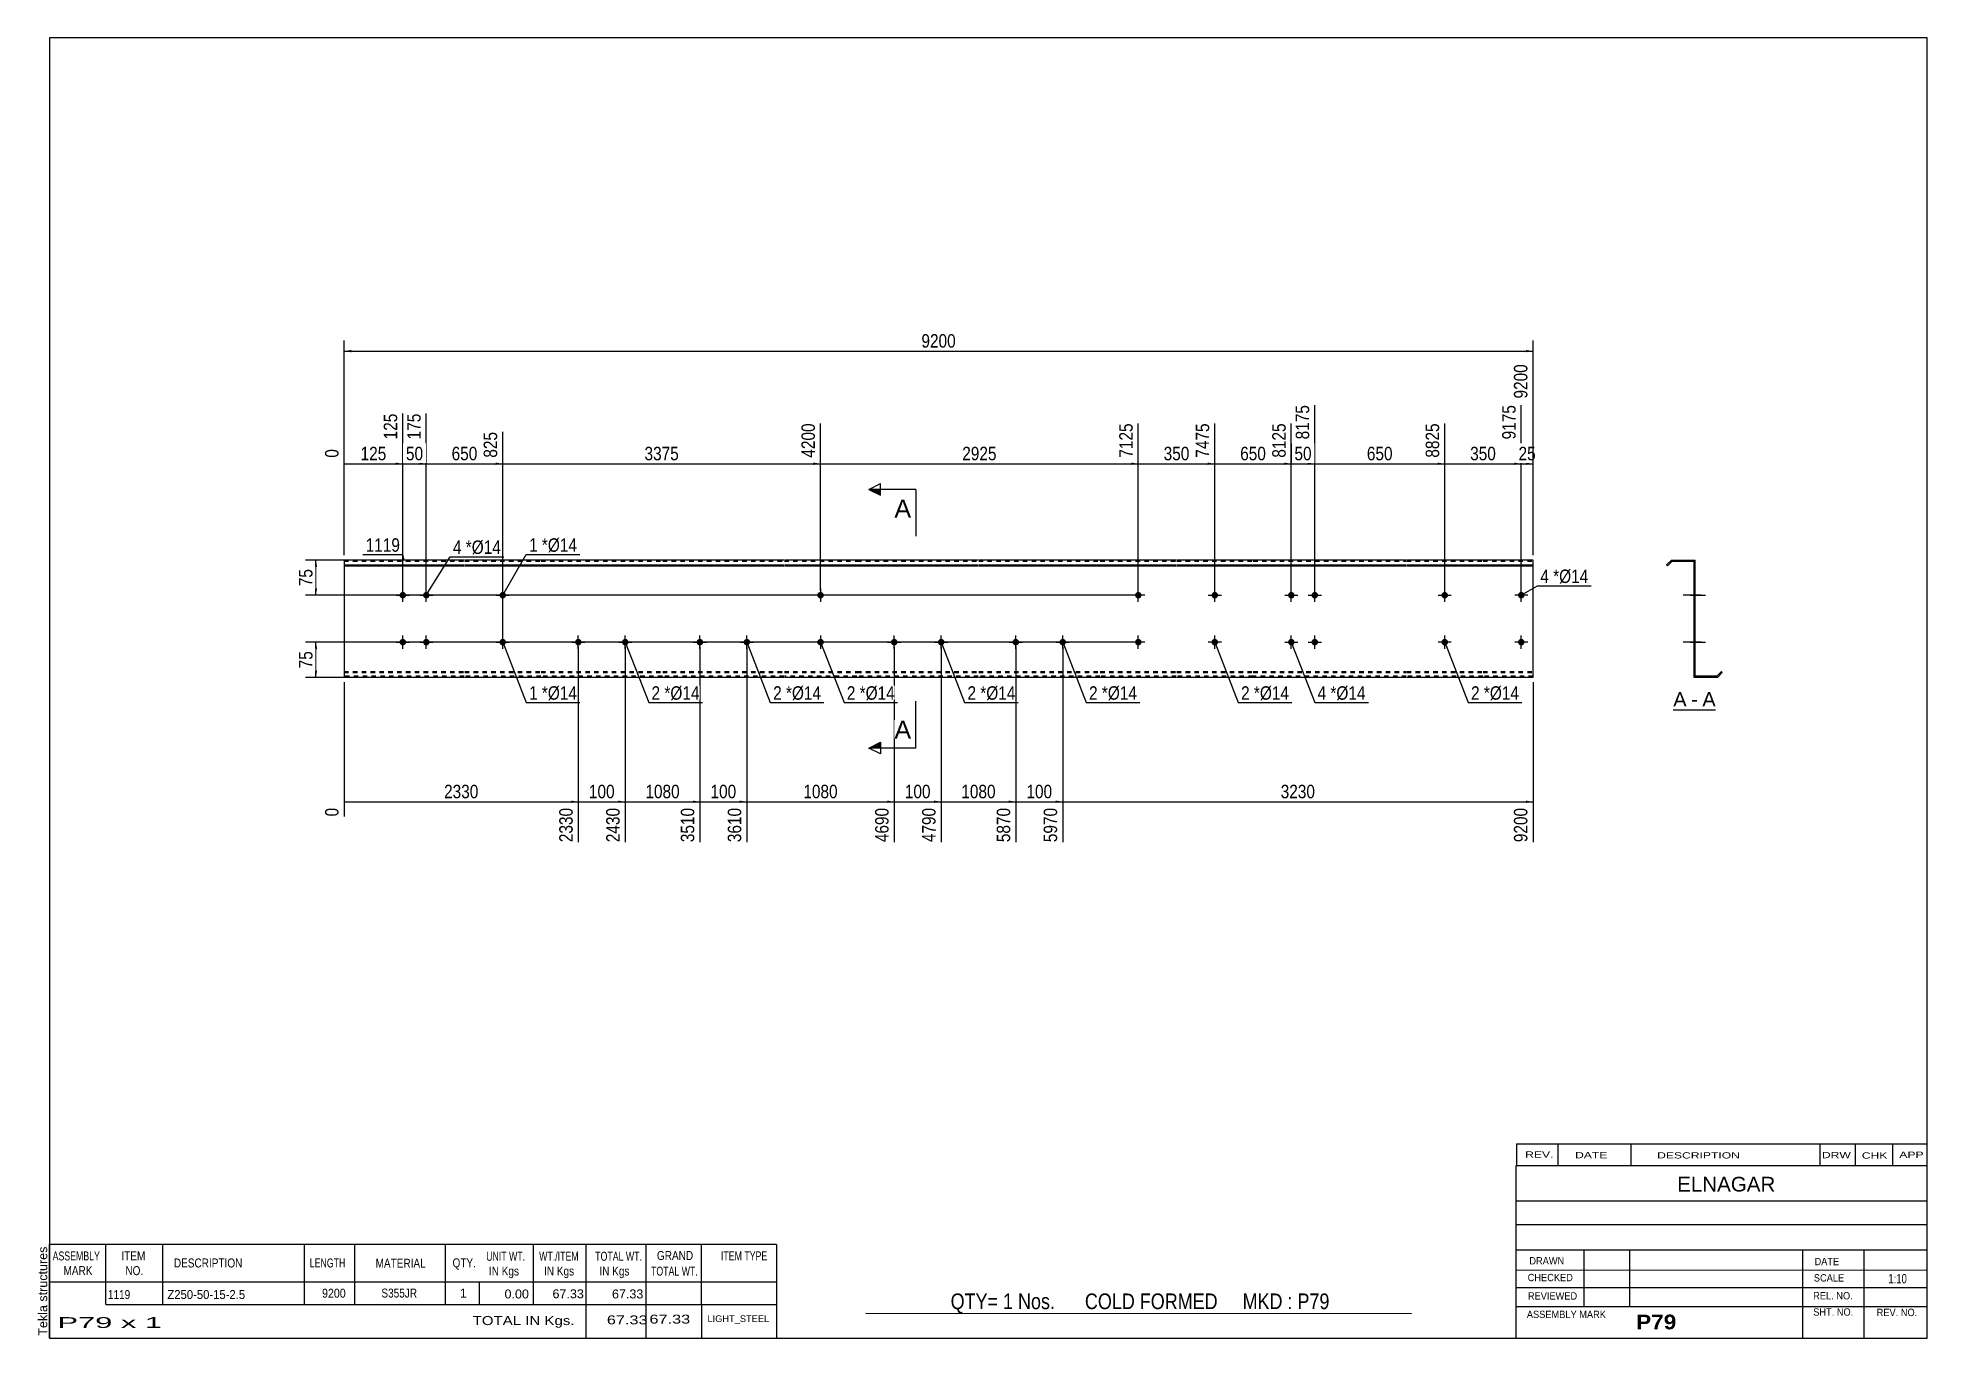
# Model space of a CAD drawing. Header units: millimetres. Extents: x -65 to 337, y -153 to 124.
import ezdxf

# ---------------------------------------------------------------- set-up
doc = ezdxf.new("R2010")
doc.units = ezdxf.units.MM
doc.linetypes.add('DXK_LINE_DOT1', pattern=[1.8814, 0.9407, -0.9407])
doc.styles.add('Arial', font='ARIAL.TTF', dxfattribs={"height": 0.2})
doc.styles.add('Arial Bold', font='ARIALBD.TTF', dxfattribs={"height": 0.2})
doc.styles.add('Arial Narrow', font='ARIALN.TTF', dxfattribs={"height": 0.2})

# ---------------------------------------------------------------- blocks, each defined once
blk = doc.blocks.new('Unknown-629276294-1797')
at = {"color": 5, "linetype": 'Continuous'}
for p, q in [((337.25, 123.75), (-62.75, 123.75)), ((-62.75, 123.75), (-62.75, -153.25)), ((337.25, -153.25), (337.25, 123.75)), ((-62.75, -153.25), (337.25, -153.25))]:
    blk.add_line(p, q, dxfattribs=at)
at = {"color": 174, "linetype": 'Continuous', "style": 'Arial'}
blk.add_text('Tekla structures', height=1.9102, rotation=90, dxfattribs=at).set_placement((-63.25, -152.75))
blk = doc.blocks.new('Unknown-629276294-12 - 1225')
at = {"color": 7, "linetype": 'Continuous'}
blk.add_line((283.15, -19.45), (292.18, -19.45), dxfattribs=at)
at = {"color": 0, "linetype": 'Continuous'}
blk.add_wipeout([(285.99, -18.7), (285.99, -15.5), (283.15, -15.5), (283.15, -18.7)], dxfattribs=at)
blk.add_wipeout([(288.38, -18.7), (288.38, -15.5), (286.95, -15.5), (286.95, -18.7)], dxfattribs=at)
at = {"color": 96, "linetype": 'Continuous', "style": 'Arial'}
blk.add_text('A', height=3.06, dxfattribs=at).set_placement((283.15, -18.7))
at = {"color": 0, "linetype": 'Continuous'}
blk.add_wipeout([(292.18, -18.7), (292.18, -15.5), (289.34, -15.5), (289.34, -18.7)], dxfattribs=at)
at = {"color": 96, "linetype": 'Continuous', "style": 'Arial'}
for s, p in [('A', (289.34, -18.7)), ('-', (286.95, -18.7))]:
    blk.add_text(s, height=3.06, dxfattribs=at).set_placement(p)
blk = doc.blocks.new('Bolt-629276294-1207 - 1201')
at = {"linetype": 'Continuous'}
blk.add_hatch(color=3, dxfattribs=at).paths.add_polyline_path([(233.77, 5, -1), (235.17, 5, -1)])
at = {"color": 3, "linetype": 'Continuous'}
for p, q in [((233.07, 5), (235.87, 5)), ((234.47, 3.6), (234.47, 6.4))]:
    blk.add_line(p, q, dxfattribs=at)
blk = doc.blocks.new('Bolt-629276294-1215 - 1201')
at = {"linetype": 'Continuous'}
blk.add_hatch(color=3, dxfattribs=at).paths.add_polyline_path([(33.09, -5, -1), (34.49, -5, -1)])
at = {"color": 3, "linetype": 'Continuous'}
for p, q in [((33.79, -6.4), (33.79, -3.6)), ((32.39, -5), (35.19, -5))]:
    blk.add_line(p, q, dxfattribs=at)
blk = doc.blocks.new('Part-629276294-1204 - 1201')
at = {"color": 2, "linetype": 'Continuous'}
for p, q in [((25.6, 12.5), (0, 12.5)), ((0, 12.5), (0, -12.5)), ((41.89, 12.5), (25.7, 12.5)), ((67.79, 12.5), (41.99, 12.5)), ((93.69, 12.5), (67.89, 12.5)), ((109.19, 12.5), (93.79, 12.5)), ((135.09, 12.5), (109.29, 12.5)), ((160.99, 12.5), (135.19, 12.5)), ((177.28, 12.5), (161.09, 12.5)), ((193.58, 12.5), (177.38, 12.5)), ((226.28, 12.5), (193.68, 12.5)), ((242.57, 12.5), (226.38, 12.5)), ((253.27, 12.5), (242.67, 12.5)), ((253.27, -12.5), (253.27, 12.5)), ((0, 11.44), (25.6, 11.44)), ((0, 11.26), (25.6, 11.26)), ((25.7, 11.44), (41.89, 11.44)), ((25.7, 11.26), (41.89, 11.26)), ((41.99, 11.44), (67.79, 11.44)), ((41.99, 11.26), (67.79, 11.26)), ((67.89, 11.44), (93.69, 11.44)), ((67.89, 11.26), (93.69, 11.26)), ((93.79, 11.44), (109.19, 11.44)), ((93.79, 11.26), (109.19, 11.26)), ((109.29, 11.44), (135.09, 11.44)), ((109.29, 11.26), (135.09, 11.26)), ((135.19, 11.44), (160.99, 11.44)), ((135.19, 11.26), (160.99, 11.26)), ((161.09, 11.44), (177.28, 11.44)), ((161.09, 11.26), (177.28, 11.26)), ((177.38, 11.44), (193.58, 11.44)), ((177.38, 11.26), (193.58, 11.26)), ((193.68, 11.44), (226.28, 11.44)), ((193.68, 11.26), (226.28, 11.26)), ((226.38, 11.44), (242.57, 11.44)), ((226.38, 11.26), (242.57, 11.26)), ((242.67, 11.44), (253.27, 11.44)), ((242.67, 11.26), (253.27, 11.26)), ((25.6, -12.5), (0, -12.5)), ((41.89, -12.5), (25.7, -12.5)), ((67.79, -12.5), (41.99, -12.5)), ((93.69, -12.5), (67.89, -12.5)), ((109.19, -12.5), (93.79, -12.5)), ((135.09, -12.5), (109.29, -12.5)), ((160.99, -12.5), (135.19, -12.5)), ((177.28, -12.5), (161.09, -12.5)), ((193.58, -12.5), (177.38, -12.5)), ((226.28, -12.5), (193.68, -12.5)), ((242.57, -12.5), (226.38, -12.5)), ((253.27, -12.5), (242.67, -12.5))]:
    blk.add_line(p, q, dxfattribs=at)
at = {"color": 7, "linetype": 'DXK_LINE_DOT1'}
for p, q in [((0, 12.25), (25.6, 12.25)), ((25.7, 12.25), (41.89, 12.25)), ((41.99, 12.25), (67.79, 12.25)), ((67.89, 12.25), (93.69, 12.25)), ((93.79, 12.25), (109.19, 12.25)), ((109.29, 12.25), (135.09, 12.25)), ((135.19, 12.25), (160.99, 12.25)), ((161.09, 12.25), (177.28, 12.25)), ((177.38, 12.25), (193.58, 12.25)), ((193.68, 12.25), (226.28, 12.25)), ((226.38, 12.25), (242.57, 12.25)), ((242.67, 12.25), (253.27, 12.25)), ((0, -11.26), (25.6, -11.26)), ((0, -11.44), (25.6, -11.44)), ((25.7, -11.26), (41.89, -11.26)), ((25.7, -11.44), (41.89, -11.44)), ((41.99, -11.26), (67.79, -11.26)), ((41.99, -11.44), (67.79, -11.44)), ((67.89, -11.26), (93.69, -11.26)), ((67.89, -11.44), (93.69, -11.44)), ((93.79, -11.26), (109.19, -11.26)), ((93.79, -11.44), (109.19, -11.44)), ((109.29, -11.26), (135.09, -11.26)), ((109.29, -11.44), (135.09, -11.44)), ((135.19, -11.26), (160.99, -11.26)), ((135.19, -11.44), (160.99, -11.44)), ((161.09, -11.26), (177.28, -11.26)), ((161.09, -11.44), (177.28, -11.44)), ((177.38, -11.26), (193.58, -11.26)), ((177.38, -11.44), (193.58, -11.44)), ((193.68, -11.26), (226.28, -11.26)), ((193.68, -11.44), (226.28, -11.44)), ((226.38, -11.26), (242.57, -11.26)), ((226.38, -11.44), (242.57, -11.44)), ((242.67, -11.26), (253.27, -11.26)), ((242.67, -11.44), (253.27, -11.44)), ((25.6, -12.25), (0, -12.25)), ((41.89, -12.25), (25.7, -12.25)), ((67.79, -12.25), (41.99, -12.25)), ((93.69, -12.25), (67.89, -12.25)), ((109.19, -12.25), (93.79, -12.25)), ((135.09, -12.25), (109.29, -12.25)), ((160.99, -12.25), (135.19, -12.25)), ((177.28, -12.25), (161.09, -12.25)), ((193.58, -12.25), (177.38, -12.25)), ((226.28, -12.25), (193.68, -12.25)), ((242.57, -12.25), (226.38, -12.25)), ((253.27, -12.25), (242.67, -12.25))]:
    blk.add_line(p, q, dxfattribs=at)
blk = doc.blocks.new('Bolt-629276294-1205 - 1201')
at = {"linetype": 'Continuous'}
for points in [[(201.08, 5, -1), (202.48, 5, -1)], [(206.08, 5, -1), (207.48, 5, -1)], [(201.08, -5, -1), (202.48, -5, -1)], [(206.08, -5, -1), (207.48, -5, -1)]]:
    blk.add_hatch(color=3, dxfattribs=at).paths.add_polyline_path(points)
at = {"color": 3, "linetype": 'Continuous'}
for p, q in [((200.38, 5), (203.18, 5)), ((201.78, 3.6), (201.78, 6.4)), ((205.38, 5), (208.18, 5)), ((206.78, 3.6), (206.78, 6.4)), ((201.78, -6.4), (201.78, -3.6)), ((206.78, -6.4), (206.78, -3.6)), ((200.38, -5), (203.18, -5)), ((205.38, -5), (208.18, -5))]:
    blk.add_line(p, q, dxfattribs=at)
blk = doc.blocks.new('Bolt-629276294-1206 - 1201')
at = {"linetype": 'Continuous'}
blk.add_hatch(color=3, dxfattribs=at).paths.add_polyline_path([(184.78, 5, -1), (186.18, 5, -1)])
at = {"color": 3, "linetype": 'Continuous'}
for p, q in [((184.08, 5), (186.88, 5)), ((185.48, 3.6), (185.48, 6.4))]:
    blk.add_line(p, q, dxfattribs=at)
blk = doc.blocks.new('Bolt-629276294-1208 - 1201')
at = {"linetype": 'Continuous'}
blk.add_hatch(color=3, dxfattribs=at).paths.add_polyline_path([(233.77, -5, -1), (235.17, -5, -1)])
at = {"color": 3, "linetype": 'Continuous'}
for p, q in [((234.47, -6.4), (234.47, -3.6)), ((235.87, -5), (233.07, -5))]:
    blk.add_line(p, q, dxfattribs=at)
blk = doc.blocks.new('Bolt-629276294-1209 - 1201')
at = {"linetype": 'Continuous'}
blk.add_hatch(color=3, dxfattribs=at).paths.add_polyline_path([(184.78, -5, -1), (186.18, -5, -1)])
at = {"color": 3, "linetype": 'Continuous'}
for p, q in [((185.48, -6.4), (185.48, -3.6)), ((186.88, -5), (184.08, -5))]:
    blk.add_line(p, q, dxfattribs=at)
blk = doc.blocks.new('Bolt-629276294-1210 - 1201')
at = {"linetype": 'Continuous'}
for points in [[(11.8, 5, -1), (13.2, 5, -1)], [(16.8, 5, -1), (18.2, 5, -1)], [(11.8, -5, -1), (13.2, -5, -1)], [(16.8, -5, -1), (18.2, -5, -1)]]:
    blk.add_hatch(color=3, dxfattribs=at).paths.add_polyline_path(points)
at = {"color": 3, "linetype": 'Continuous'}
for p, q in [((11.1, 5), (13.9, 5)), ((12.5, 3.6), (12.5, 6.4)), ((16.1, 5), (18.9, 5)), ((17.5, 3.6), (17.5, 6.4)), ((12.5, -6.4), (12.5, -3.6)), ((17.5, -6.4), (17.5, -3.6)), ((11.1, -5), (13.9, -5)), ((16.1, -5), (18.9, -5))]:
    blk.add_line(p, q, dxfattribs=at)
blk = doc.blocks.new('Bolt-629276294-1211 - 1201')
at = {"linetype": 'Continuous'}
blk.add_hatch(color=3, dxfattribs=at).paths.add_polyline_path([(33.09, 5, -1), (34.49, 5, -1)])
at = {"color": 3, "linetype": 'Continuous'}
for p, q in [((32.39, 5), (35.19, 5)), ((33.79, 3.6), (33.79, 6.4))]:
    blk.add_line(p, q, dxfattribs=at)
blk = doc.blocks.new('Bolt-629276294-1212 - 1201')
at = {"linetype": 'Continuous'}
for points in [[(168.49, 5, -1), (169.89, 5, -1)], [(250.07, 5, -1), (251.47, 5, -1)]]:
    blk.add_hatch(color=3, dxfattribs=at).paths.add_polyline_path(points)
at = {"color": 3, "linetype": 'Continuous'}
for p, q in [((170.59, 5), (167.79, 5)), ((169.19, 3.6), (169.19, 6.4)), ((252.17, 5), (249.37, 5)), ((250.77, 3.6), (250.77, 6.4))]:
    blk.add_line(p, q, dxfattribs=at)
blk = doc.blocks.new('Bolt-629276294-1213 - 1201')
at = {"linetype": 'Continuous'}
for points in [[(168.49, -5, -1), (169.89, -5, -1)], [(250.07, -5, -1), (251.47, -5, -1)]]:
    blk.add_hatch(color=3, dxfattribs=at).paths.add_polyline_path(points)
at = {"color": 3, "linetype": 'Continuous'}
for p, q in [((169.19, -6.4), (169.19, -3.6)), ((250.77, -6.4), (250.77, -3.6)), ((170.59, -5), (167.79, -5)), ((252.17, -5), (249.37, -5))]:
    blk.add_line(p, q, dxfattribs=at)
blk = doc.blocks.new('Bolt-629276294-1214 - 1201')
at = {"linetype": 'Continuous'}
for points in [[(102.19, 5, -1), (100.79, 5, -1)], [(102.19, -5, -1), (100.79, -5, -1)]]:
    blk.add_hatch(color=3, dxfattribs=at).paths.add_polyline_path(points)
at = {"color": 3, "linetype": 'Continuous'}
for p, q in [((102.89, 5), (100.09, 5)), ((101.49, 6.4), (101.49, 3.6)), ((101.49, -3.6), (101.49, -6.4)), ((102.89, -5), (100.09, -5))]:
    blk.add_line(p, q, dxfattribs=at)
blk = doc.blocks.new('Bolt-629276294-1216 - 1201')
at = {"linetype": 'Continuous'}
for points in [[(49.89, -4.3, -1), (49.89, -5.7, -1)], [(59.89, -4.3, -1), (59.89, -5.7, -1)]]:
    blk.add_hatch(color=3, dxfattribs=at).paths.add_polyline_path(points)
at = {"color": 3, "linetype": 'Continuous'}
for p, q in [((49.89, -6.4), (49.89, -3.6)), ((59.89, -6.4), (59.89, -3.6)), ((48.49, -5), (51.29, -5)), ((58.49, -5), (61.29, -5))]:
    blk.add_line(p, q, dxfattribs=at)
blk = doc.blocks.new('Bolt-629276294-1217 - 1201')
at = {"linetype": 'Continuous'}
for points in [[(75.79, -4.3, -1), (75.79, -5.7, -1)], [(85.79, -4.3, -1), (85.79, -5.7, -1)]]:
    blk.add_hatch(color=3, dxfattribs=at).paths.add_polyline_path(points)
at = {"color": 3, "linetype": 'Continuous'}
for p, q in [((75.79, -6.4), (75.79, -3.6)), ((85.79, -6.4), (85.79, -3.6)), ((74.39, -5), (77.19, -5)), ((84.39, -5), (87.19, -5))]:
    blk.add_line(p, q, dxfattribs=at)
blk = doc.blocks.new('Bolt-629276294-1218 - 1201')
at = {"linetype": 'Continuous'}
for points in [[(117.19, -4.3, -1), (117.19, -5.7, -1)], [(127.19, -4.3, -1), (127.19, -5.7, -1)]]:
    blk.add_hatch(color=3, dxfattribs=at).paths.add_polyline_path(points)
at = {"color": 3, "linetype": 'Continuous'}
for p, q in [((117.19, -6.4), (117.19, -3.6)), ((127.19, -6.4), (127.19, -3.6)), ((115.79, -5), (118.59, -5)), ((125.79, -5), (128.59, -5))]:
    blk.add_line(p, q, dxfattribs=at)
blk = doc.blocks.new('Bolt-629276294-1219 - 1201')
at = {"linetype": 'Continuous'}
for points in [[(143.09, -4.3, -1), (143.09, -5.7, -1)], [(153.09, -4.3, -1), (153.09, -5.7, -1)]]:
    blk.add_hatch(color=3, dxfattribs=at).paths.add_polyline_path(points)
at = {"color": 3, "linetype": 'Continuous'}
for p, q in [((143.09, -6.4), (143.09, -3.6)), ((153.09, -6.4), (153.09, -3.6)), ((141.69, -5), (144.49, -5)), ((151.69, -5), (154.49, -5))]:
    blk.add_line(p, q, dxfattribs=at)
blk = doc.blocks.new('Bolt-629276294-1232 - 1225')
at = {"linetype": 'Continuous'}
for points in [[(287.54, 5.7), (287.54, 4.3), (287.79, 4.3), (287.79, 5.7)], [(287.54, 5.7), (287.54, 4.3), (287.79, 4.3), (287.79, 5.7)], [(287.54, -4.3), (287.54, -5.7), (287.79, -5.7), (287.79, -4.3)], [(287.54, -4.3), (287.54, -5.7), (287.79, -5.7), (287.79, -4.3)]]:
    blk.add_hatch(color=3, dxfattribs=at).paths.add_polyline_path(points)
at = {"color": 3, "linetype": 'Continuous'}
for p, q in [((289.09, 5), (285.29, 5)), ((289.09, 5), (285.29, 5)), ((287.79, 5.7), (287.54, 5.7)), ((287.79, 5.7), (287.54, 5.7)), ((287.79, 4.3), (287.54, 4.3)), ((287.79, 4.3), (287.54, 4.3)), ((289.09, -5), (285.29, -5)), ((289.09, -5), (285.29, -5)), ((287.79, -4.3), (287.54, -4.3)), ((287.79, -4.3), (287.54, -4.3)), ((287.79, -5.7), (287.54, -5.7)), ((287.79, -5.7), (287.54, -5.7))]:
    blk.add_line(p, q, dxfattribs=at)
blk = doc.blocks.new('Part-629276294-1226 - 1225')
at = {"color": 2, "linetype": 'Continuous'}
for p, q in [((282.79, 12.5), (281.73, 11.44)), ((282.89, 12.25), (281.91, 11.26)), ((282.79, 12.5), (287.79, 12.5)), ((282.89, 12.25), (287.54, 12.25)), ((287.54, 12.25), (287.54, -12.5)), ((287.79, -12.25), (287.79, 12.5)), ((281.73, 11.44), (281.91, 11.26)), ((292.44, -12.25), (293.42, -11.26)), ((292.54, -12.5), (293.6, -11.44)), ((293.6, -11.44), (293.42, -11.26)), ((292.54, -12.5), (287.54, -12.5)), ((292.44, -12.25), (287.79, -12.25))]:
    blk.add_line(p, q, dxfattribs=at)
blk = doc.blocks.new('Bolt-629276294-1227 - 1225')
at = {"linetype": 'Continuous'}
for points in [[(287.54, 5.7), (287.54, 4.3), (287.79, 4.3), (287.79, 5.7)], [(287.54, 5.7), (287.54, 4.3), (287.79, 4.3), (287.79, 5.7)], [(287.54, -4.3), (287.54, -5.7), (287.79, -5.7), (287.79, -4.3)], [(287.54, -4.3), (287.54, -5.7), (287.79, -5.7), (287.79, -4.3)]]:
    blk.add_hatch(color=3, dxfattribs=at).paths.add_polyline_path(points)
at = {"color": 3, "linetype": 'Continuous'}
for p, q in [((289.09, 5), (285.29, 5)), ((289.09, 5), (285.29, 5)), ((287.79, 5.7), (287.54, 5.7)), ((287.79, 5.7), (287.54, 5.7)), ((287.79, 4.3), (287.54, 4.3)), ((287.79, 4.3), (287.54, 4.3)), ((289.09, -5), (285.29, -5)), ((289.09, -5), (285.29, -5)), ((287.79, -4.3), (287.54, -4.3)), ((287.79, -4.3), (287.54, -4.3)), ((287.79, -5.7), (287.54, -5.7)), ((287.79, -5.7), (287.54, -5.7))]:
    blk.add_line(p, q, dxfattribs=at)
blk = doc.blocks.new('Bolt-629276294-1228 - 1225')
at = {"linetype": 'Continuous'}
blk.add_hatch(color=3, dxfattribs=at).paths.add_polyline_path([(287.54, 5.7), (287.54, 4.3), (287.79, 4.3), (287.79, 5.7)])
at = {"color": 3, "linetype": 'Continuous'}
for p, q in [((288.74, 5), (285.44, 5)), ((287.79, 5.7), (287.54, 5.7)), ((287.79, 4.3), (287.54, 4.3))]:
    blk.add_line(p, q, dxfattribs=at)
blk = doc.blocks.new('Bolt-629276294-1229 - 1225')
at = {"linetype": 'Continuous'}
blk.add_hatch(color=3, dxfattribs=at).paths.add_polyline_path([(287.54, 5.7), (287.54, 4.3), (287.79, 4.3), (287.79, 5.7)])
at = {"color": 3, "linetype": 'Continuous'}
for p, q in [((288.74, 5), (285.44, 5)), ((287.79, 5.7), (287.54, 5.7)), ((287.79, 4.3), (287.54, 4.3))]:
    blk.add_line(p, q, dxfattribs=at)
blk = doc.blocks.new('Bolt-629276294-1230 - 1225')
at = {"linetype": 'Continuous'}
blk.add_hatch(color=3, dxfattribs=at).paths.add_polyline_path([(287.54, -4.3), (287.54, -5.7), (287.79, -5.7), (287.79, -4.3)])
at = {"color": 3, "linetype": 'Continuous'}
for p, q in [((286.74, -5), (290.04, -5)), ((287.54, -4.3), (287.79, -4.3)), ((287.54, -5.7), (287.79, -5.7))]:
    blk.add_line(p, q, dxfattribs=at)
blk = doc.blocks.new('Bolt-629276294-1231 - 1225')
at = {"linetype": 'Continuous'}
blk.add_hatch(color=3, dxfattribs=at).paths.add_polyline_path([(287.54, -4.3), (287.54, -5.7), (287.79, -5.7), (287.79, -4.3)])
at = {"color": 3, "linetype": 'Continuous'}
for p, q in [((286.74, -5), (290.04, -5)), ((287.54, -4.3), (287.79, -4.3)), ((287.54, -5.7), (287.79, -5.7))]:
    blk.add_line(p, q, dxfattribs=at)
blk = doc.blocks.new('Bolt-629276294-1233 - 1225')
at = {"linetype": 'Continuous'}
blk.add_hatch(color=3, dxfattribs=at).paths.add_polyline_path([(287.54, 5.7), (287.54, 4.3), (287.79, 4.3), (287.79, 5.7)])
at = {"color": 3, "linetype": 'Continuous'}
for p, q in [((288.74, 5), (285.44, 5)), ((287.79, 5.7), (287.54, 5.7)), ((287.79, 4.3), (287.54, 4.3))]:
    blk.add_line(p, q, dxfattribs=at)
blk = doc.blocks.new('Bolt-629276294-1234 - 1225')
at = {"linetype": 'Continuous'}
blk.add_hatch(color=3, dxfattribs=at).paths.add_polyline_path([(287.54, 5.7), (287.54, 4.3), (287.79, 4.3), (287.79, 5.7)])
blk.add_hatch(color=3, dxfattribs=at).paths.add_polyline_path([(287.54, 5.7), (287.54, 4.3), (287.79, 4.3), (287.79, 5.7)])
at = {"color": 3, "linetype": 'Continuous'}
for p, q in [((286.74, 5), (290.04, 5)), ((286.74, 5), (290.04, 5)), ((287.54, 5.7), (287.79, 5.7)), ((287.54, 5.7), (287.79, 5.7)), ((287.54, 4.3), (287.79, 4.3)), ((287.54, 4.3), (287.79, 4.3))]:
    blk.add_line(p, q, dxfattribs=at)
blk = doc.blocks.new('Bolt-629276294-1235 - 1225')
at = {"linetype": 'Continuous'}
blk.add_hatch(color=3, dxfattribs=at).paths.add_polyline_path([(287.54, -4.3), (287.54, -5.7), (287.79, -5.7), (287.79, -4.3)])
blk.add_hatch(color=3, dxfattribs=at).paths.add_polyline_path([(287.54, -4.3), (287.54, -5.7), (287.79, -5.7), (287.79, -4.3)])
at = {"color": 3, "linetype": 'Continuous'}
for p, q in [((286.74, -5), (290.04, -5)), ((286.74, -5), (290.04, -5)), ((287.54, -4.3), (287.79, -4.3)), ((287.54, -4.3), (287.79, -4.3)), ((287.54, -5.7), (287.79, -5.7)), ((287.54, -5.7), (287.79, -5.7))]:
    blk.add_line(p, q, dxfattribs=at)
blk = doc.blocks.new('Bolt-629276294-1236 - 1225')
at = {"linetype": 'Continuous'}
for points in [[(287.79, 4.3), (287.79, 5.7), (287.54, 5.7), (287.54, 4.3)], [(287.79, -5.7), (287.79, -4.3), (287.54, -4.3), (287.54, -5.7)]]:
    blk.add_hatch(color=3, dxfattribs=at).paths.add_polyline_path(points)
at = {"color": 3, "linetype": 'Continuous'}
for p, q in [((287.79, 5), (285.54, 5)), ((287.79, 5.7), (287.54, 5.7)), ((287.79, 4.3), (287.54, 4.3)), ((287.79, -5), (285.54, -5)), ((287.79, -4.3), (287.54, -4.3)), ((287.79, -5.7), (287.54, -5.7))]:
    blk.add_line(p, q, dxfattribs=at)
blk = doc.blocks.new('Bolt-629276294-1237 - 1225')
at = {"linetype": 'Continuous'}
blk.add_hatch(color=3, dxfattribs=at).paths.add_polyline_path([(287.54, -4.3), (287.54, -5.7), (287.79, -5.7), (287.79, -4.3)])
at = {"color": 3, "linetype": 'Continuous'}
for p, q in [((288.59, -5), (285.29, -5)), ((287.79, -4.3), (287.54, -4.3)), ((287.79, -5.7), (287.54, -5.7))]:
    blk.add_line(p, q, dxfattribs=at)
blk = doc.blocks.new('Bolt-629276294-1238 - 1225')
at = {"linetype": 'Continuous'}
blk.add_hatch(color=3, dxfattribs=at).paths.add_polyline_path([(287.79, -5.7), (287.79, -4.3), (287.54, -4.3), (287.54, -5.7)])
blk.add_hatch(color=3, dxfattribs=at).paths.add_polyline_path([(287.79, -5.7), (287.79, -4.3), (287.54, -4.3), (287.54, -5.7)])
at = {"color": 3, "linetype": 'Continuous'}
for p, q in [((286.79, -5), (289.54, -5)), ((286.79, -5), (289.54, -5)), ((287.54, -4.3), (287.79, -4.3)), ((287.54, -4.3), (287.79, -4.3)), ((287.54, -5.7), (287.79, -5.7)), ((287.54, -5.7), (287.79, -5.7))]:
    blk.add_line(p, q, dxfattribs=at)
blk = doc.blocks.new('Bolt-629276294-1239 - 1225')
at = {"linetype": 'Continuous'}
blk.add_hatch(color=3, dxfattribs=at).paths.add_polyline_path([(287.79, -5.7), (287.79, -4.3), (287.54, -4.3), (287.54, -5.7)])
blk.add_hatch(color=3, dxfattribs=at).paths.add_polyline_path([(287.79, -5.7), (287.79, -4.3), (287.54, -4.3), (287.54, -5.7)])
at = {"color": 3, "linetype": 'Continuous'}
for p, q in [((286.79, -5), (289.54, -5)), ((286.79, -5), (289.54, -5)), ((287.54, -4.3), (287.79, -4.3)), ((287.54, -4.3), (287.79, -4.3)), ((287.54, -5.7), (287.79, -5.7)), ((287.54, -5.7), (287.79, -5.7))]:
    blk.add_line(p, q, dxfattribs=at)
blk = doc.blocks.new('Bolt-629276294-1240 - 1225')
at = {"linetype": 'Continuous'}
blk.add_hatch(color=3, dxfattribs=at).paths.add_polyline_path([(287.79, -5.7), (287.79, -4.3), (287.54, -4.3), (287.54, -5.7)])
blk.add_hatch(color=3, dxfattribs=at).paths.add_polyline_path([(287.79, -5.7), (287.79, -4.3), (287.54, -4.3), (287.54, -5.7)])
at = {"color": 3, "linetype": 'Continuous'}
for p, q in [((286.79, -5), (289.54, -5)), ((286.79, -5), (289.54, -5)), ((287.54, -4.3), (287.79, -4.3)), ((287.54, -4.3), (287.79, -4.3)), ((287.54, -5.7), (287.79, -5.7)), ((287.54, -5.7), (287.79, -5.7))]:
    blk.add_line(p, q, dxfattribs=at)
blk = doc.blocks.new('Bolt-629276294-1241 - 1225')
at = {"linetype": 'Continuous'}
blk.add_hatch(color=3, dxfattribs=at).paths.add_polyline_path([(287.79, -5.7), (287.79, -4.3), (287.54, -4.3), (287.54, -5.7)])
blk.add_hatch(color=3, dxfattribs=at).paths.add_polyline_path([(287.79, -5.7), (287.79, -4.3), (287.54, -4.3), (287.54, -5.7)])
at = {"color": 3, "linetype": 'Continuous'}
for p, q in [((286.79, -5), (289.54, -5)), ((286.79, -5), (289.54, -5)), ((287.54, -4.3), (287.79, -4.3)), ((287.54, -4.3), (287.79, -4.3)), ((287.54, -5.7), (287.79, -5.7)), ((287.54, -5.7), (287.79, -5.7))]:
    blk.add_line(p, q, dxfattribs=at)
blk = doc.blocks.new('StraightDimension-629276294-1320 - 1201')
at = {"linetype": 'Continuous'}
blk.add_hatch(color=7, dxfattribs=at).paths.add_polyline_path([(115.69, -38.75), (117.19, -39), (115.69, -39.25)])
at = {"color": 7, "linetype": 'Continuous'}
for p, q in [((85.79, -6), (85.79, -47.61)), ((117.19, -6), (117.19, -47.61)), ((85.79, -39), (117.19, -39))]:
    blk.add_line(p, q, dxfattribs=at)
at = {"color": 0}
blk.add_wipeout([(105.75, -38.85), (105.75, -34.65), (97.23, -34.65), (97.23, -38.85)], dxfattribs=at)
at = {"color": 0, "linetype": 'Continuous'}
blk.add_wipeout([(116.59, -39.7), (112.39, -39.7), (112.39, -48.21), (116.59, -48.21)], dxfattribs=at)
at = {"color": 3, "style": 'Arial Narrow'}
blk.add_text('1080', height=2.863, dxfattribs=at).set_placement((97.83, -38.25))
at = {"color": 3, "linetype": 'Continuous', "style": 'Arial Narrow'}
blk.add_text('4690', height=2.863, rotation=90.0002, dxfattribs=at).set_placement((115.99, -47.61))
blk = doc.blocks.new('StraightDimension-629276294-1271 - 1201')
at = {"linetype": 'Continuous'}
blk.add_hatch(color=7, dxfattribs=at).paths.add_polyline_path([(11, 33.25), (12.5, 33), (11, 32.75)])
at = {"color": 7, "linetype": 'Continuous'}
for p, q in [((12.5, 6), (12.5, 43.68)), ((0, 13.5), (0, 36.13)), ((0, 33), (12.5, 33))]:
    blk.add_line(p, q, dxfattribs=at)
at = {"color": 0, "linetype": 'Continuous'}
blk.add_wipeout([(-0.6, 36.73), (-4.8, 36.73), (-4.8, 33.7), (-0.6, 33.7)], dxfattribs=at)
at = {"color": 0}
blk.add_wipeout([(9.59, 33.15), (9.59, 37.35), (2.91, 37.35), (2.91, 33.15)], dxfattribs=at)
at = {"color": 3, "linetype": 'Continuous', "style": 'Arial Narrow'}
blk.add_text('0', height=2.86, rotation=90.0002, dxfattribs=at).set_placement((-1.2, 34.3))
at = {"color": 0, "linetype": 'Continuous'}
blk.add_wipeout([(11.9, 44.28), (7.7, 44.28), (7.7, 37.6), (11.9, 37.6)], dxfattribs=at)
at = {"color": 3, "linetype": 'Continuous', "style": 'Arial Narrow'}
blk.add_text('125', height=2.863, rotation=90.0002, dxfattribs=at).set_placement((11.3, 38.2))
at = {"color": 3, "style": 'Arial Narrow'}
blk.add_text('125', height=2.863, dxfattribs=at).set_placement((3.51, 33.75))
blk = doc.blocks.new('StraightDimension-629276294-1268 - 1201')
at = {"linetype": 'Continuous'}
blk.add_hatch(color=7, dxfattribs=at).paths.add_polyline_path([(99.99, 33.25), (101.49, 33), (99.99, 32.75)])
at = {"color": 7, "linetype": 'Continuous'}
for p, q in [((101.49, 6), (101.49, 41.61)), ((33.79, -4), (33.79, 39.78)), ((33.79, 33), (101.49, 33))]:
    blk.add_line(p, q, dxfattribs=at)
at = {"color": 0, "linetype": 'Continuous'}
blk.add_wipeout([(100.89, 42.21), (96.69, 42.21), (96.69, 33.7), (100.89, 33.7)], dxfattribs=at)
at = {"color": 0}
blk.add_wipeout([(71.9, 33.15), (71.9, 37.35), (63.39, 37.35), (63.39, 33.15)], dxfattribs=at)
at = {"color": 3, "linetype": 'Continuous', "style": 'Arial Narrow'}
blk.add_text('4200', height=2.863, rotation=90.0002, dxfattribs=at).set_placement((100.29, 34.3))
at = {"color": 3, "style": 'Arial Narrow'}
blk.add_text('3375', height=2.863, dxfattribs=at).set_placement((63.99, 33.75))
blk = doc.blocks.new('StraightDimension-629276294-1269 - 1201')
at = {"linetype": 'Continuous'}
blk.add_hatch(color=7, dxfattribs=at).paths.add_polyline_path([(32.29, 33.25), (33.79, 33), (32.29, 32.75)])
at = {"color": 7, "linetype": 'Continuous'}
for p, q in [((17.5, 6), (17.5, 43.68)), ((33.79, -4), (33.79, 39.78)), ((17.5, 33), (33.79, 33))]:
    blk.add_line(p, q, dxfattribs=at)
at = {"color": 0}
blk.add_wipeout([(28.99, 33.15), (28.99, 37.35), (22.3, 37.35), (22.3, 33.15)], dxfattribs=at)
at = {"color": 0, "linetype": 'Continuous'}
blk.add_wipeout([(33.19, 40.38), (28.99, 40.38), (28.99, 33.7), (33.19, 33.7)], dxfattribs=at)
at = {"color": 3, "style": 'Arial Narrow'}
blk.add_text('650', height=2.863, dxfattribs=at).set_placement((22.9, 33.75))
at = {"color": 3, "linetype": 'Continuous', "style": 'Arial Narrow'}
blk.add_text('825', height=2.863, rotation=90.0002, dxfattribs=at).set_placement((32.59, 34.3))
blk = doc.blocks.new('StraightDimension-629276294-1270 - 1201')
at = {"linetype": 'Continuous'}
blk.add_hatch(color=7, dxfattribs=at).paths.add_polyline_path([(16, 33.25), (17.5, 33), (16, 32.75)])
at = {"color": 7, "linetype": 'Continuous'}
for p, q in [((12.5, 6), (12.5, 43.68)), ((17.5, 6), (17.5, 43.68)), ((12.5, 33), (17.5, 33))]:
    blk.add_line(p, q, dxfattribs=at)
at = {"color": 0}
blk.add_wipeout([(17.43, 33.15), (17.43, 37.35), (12.57, 37.35), (12.57, 33.15)], dxfattribs=at)
at = {"color": 0, "linetype": 'Continuous'}
blk.add_wipeout([(16.9, 44.28), (12.7, 44.28), (12.7, 37.6), (16.9, 37.6)], dxfattribs=at)
at = {"color": 3, "linetype": 'Continuous', "style": 'Arial Narrow'}
blk.add_text('175', height=2.863, rotation=90.0002, dxfattribs=at).set_placement((16.3, 38.2))
at = {"color": 3, "style": 'Arial Narrow'}
blk.add_text('50', height=2.863, dxfattribs=at).set_placement((13.17, 33.75))
blk = doc.blocks.new('StraightDimension-629276294-1324 - 1201')
at = {"linetype": 'Continuous'}
blk.add_hatch(color=7, dxfattribs=at).paths.add_polyline_path([(48.39, -38.75), (49.89, -39), (48.39, -39.25)])
at = {"color": 7, "linetype": 'Continuous'}
for p, q in [((49.89, -6), (49.89, -47.61)), ((0, -13.5), (0, -42.13)), ((0, -39), (49.89, -39))]:
    blk.add_line(p, q, dxfattribs=at)
at = {"color": 0}
blk.add_wipeout([(29.2, -38.85), (29.2, -34.65), (20.69, -34.65), (20.69, -38.85)], dxfattribs=at)
at = {"color": 0, "linetype": 'Continuous'}
for points in [[(-0.6, -39.7), (-4.8, -39.7), (-4.8, -42.73), (-0.6, -42.73)], [(49.29, -39.7), (45.09, -39.7), (45.09, -48.21), (49.29, -48.21)]]:
    blk.add_wipeout(points, dxfattribs=at)
at = {"color": 3, "style": 'Arial Narrow'}
blk.add_text('2330', height=2.863, dxfattribs=at).set_placement((21.29, -38.25))
at = {"color": 3, "linetype": 'Continuous', "style": 'Arial Narrow'}
for s, height, p in [('0', 2.86, (-1.2, -42.13)), ('2330', 2.863, (48.69, -47.61))]:
    blk.add_text(s, height=height, rotation=90.0002, dxfattribs=at).set_placement(p)
blk = doc.blocks.new('StraightDimension-629276294-1263 - 1201')
at = {"linetype": 'Continuous'}
blk.add_hatch(color=7, dxfattribs=at).paths.add_polyline_path([(232.97, 33.25), (234.47, 33), (232.97, 32.75)])
at = {"color": 7, "linetype": 'Continuous'}
for p, q in [((206.78, 6), (206.78, 45.51)), ((234.47, 6), (234.47, 41.61)), ((206.78, 33), (234.47, 33))]:
    blk.add_line(p, q, dxfattribs=at)
at = {"color": 0, "linetype": 'Continuous'}
blk.add_wipeout([(233.87, 42.21), (229.67, 42.21), (229.67, 33.7), (233.87, 33.7)], dxfattribs=at)
at = {"color": 0}
blk.add_wipeout([(223.97, 33.15), (223.97, 37.35), (217.28, 37.35), (217.28, 33.15)], dxfattribs=at)
at = {"color": 3, "linetype": 'Continuous', "style": 'Arial Narrow'}
blk.add_text('8825', height=2.863, rotation=90.0002, dxfattribs=at).set_placement((233.27, 34.3))
at = {"color": 3, "style": 'Arial Narrow'}
blk.add_text('650', height=2.863, dxfattribs=at).set_placement((217.88, 33.75))
blk = doc.blocks.new('StraightDimension-629276294-1323 - 1201')
at = {"linetype": 'Continuous'}
blk.add_hatch(color=7, dxfattribs=at).paths.add_polyline_path([(58.39, -38.75), (59.89, -39), (58.39, -39.25)])
at = {"color": 7, "linetype": 'Continuous'}
for p, q in [((49.89, -6), (49.89, -47.61)), ((59.89, -6), (59.89, -47.61)), ((49.89, -39), (59.89, -39))]:
    blk.add_line(p, q, dxfattribs=at)
at = {"color": 0}
blk.add_wipeout([(58.23, -38.85), (58.23, -34.65), (51.55, -34.65), (51.55, -38.85)], dxfattribs=at)
at = {"color": 0, "linetype": 'Continuous'}
blk.add_wipeout([(59.29, -39.7), (55.09, -39.7), (55.09, -48.21), (59.29, -48.21)], dxfattribs=at)
at = {"color": 3, "style": 'Arial Narrow'}
blk.add_text('100', height=2.863, dxfattribs=at).set_placement((52.15, -38.25))
at = {"color": 3, "linetype": 'Continuous', "style": 'Arial Narrow'}
blk.add_text('2430', height=2.863, rotation=90.0002, dxfattribs=at).set_placement((58.69, -47.61))
blk = doc.blocks.new('StraightDimension-629276294-1262 - 1201')
at = {"linetype": 'Continuous'}
blk.add_hatch(color=7, dxfattribs=at).paths.add_polyline_path([(249.27, 33.25), (250.77, 33), (249.27, 32.75)])
at = {"color": 7, "linetype": 'Continuous'}
for p, q in [((250.77, 6), (250.77, 45.51)), ((234.47, 6), (234.47, 41.61)), ((234.47, 33), (250.77, 33))]:
    blk.add_line(p, q, dxfattribs=at)
at = {"color": 0}
blk.add_wipeout([(245.96, 33.15), (245.96, 37.35), (239.28, 37.35), (239.28, 33.15)], dxfattribs=at)
at = {"color": 0, "linetype": 'Continuous'}
blk.add_wipeout([(250.17, 46.11), (245.97, 46.11), (245.97, 37.6), (250.17, 37.6)], dxfattribs=at)
at = {"color": 3, "linetype": 'Continuous', "style": 'Arial Narrow'}
blk.add_text('9175', height=2.863, rotation=90.0002, dxfattribs=at).set_placement((249.57, 38.2))
at = {"color": 3, "style": 'Arial Narrow'}
blk.add_text('350', height=2.863, dxfattribs=at).set_placement((239.88, 33.75))
blk = doc.blocks.new('StraightDimension-629276294-1266 - 1201')
at = {"linetype": 'Continuous'}
blk.add_hatch(color=7, dxfattribs=at).paths.add_polyline_path([(183.98, 33.25), (185.48, 33), (183.98, 32.75)])
at = {"color": 7, "linetype": 'Continuous'}
for p, q in [((169.19, 6), (169.19, 41.61)), ((185.48, 6), (185.48, 41.61)), ((169.19, 33), (185.48, 33))]:
    blk.add_line(p, q, dxfattribs=at)
at = {"color": 0}
blk.add_wipeout([(180.68, 33.15), (180.68, 37.35), (173.99, 37.35), (173.99, 33.15)], dxfattribs=at)
at = {"color": 0, "linetype": 'Continuous'}
blk.add_wipeout([(184.88, 42.21), (180.68, 42.21), (180.68, 33.7), (184.88, 33.7)], dxfattribs=at)
at = {"color": 3, "linetype": 'Continuous', "style": 'Arial Narrow'}
blk.add_text('7475', height=2.863, rotation=90.0002, dxfattribs=at).set_placement((184.28, 34.3))
at = {"color": 3, "style": 'Arial Narrow'}
blk.add_text('350', height=2.863, dxfattribs=at).set_placement((174.59, 33.75))
blk = doc.blocks.new('StraightDimension-629276294-1264 - 1201')
at = {"linetype": 'Continuous'}
blk.add_hatch(color=7, dxfattribs=at).paths.add_polyline_path([(205.28, 33.25), (206.78, 33), (205.28, 32.75)])
at = {"color": 7, "linetype": 'Continuous'}
for p, q in [((206.78, 6), (206.78, 45.51)), ((201.78, 6), (201.78, 41.61)), ((201.78, 33), (206.78, 33))]:
    blk.add_line(p, q, dxfattribs=at)
at = {"color": 0}
blk.add_wipeout([(206.7, 33.15), (206.7, 37.35), (201.85, 37.35), (201.85, 33.15)], dxfattribs=at)
at = {"color": 0, "linetype": 'Continuous'}
blk.add_wipeout([(206.18, 46.11), (201.98, 46.11), (201.98, 37.6), (206.18, 37.6)], dxfattribs=at)
at = {"color": 3, "linetype": 'Continuous', "style": 'Arial Narrow'}
blk.add_text('8175', height=2.863, rotation=90.0002, dxfattribs=at).set_placement((205.58, 38.2))
at = {"color": 3, "style": 'Arial Narrow'}
blk.add_text('50', height=2.863, dxfattribs=at).set_placement((202.45, 33.75))
blk = doc.blocks.new('StraightDimension-629276294-1318 - 1201')
at = {"linetype": 'Continuous'}
blk.add_hatch(color=7, dxfattribs=at).paths.add_polyline_path([(141.59, -38.75), (143.09, -39), (141.59, -39.25)])
at = {"color": 7, "linetype": 'Continuous'}
for p, q in [((127.19, -6), (127.19, -47.61)), ((143.09, -6), (143.09, -47.61)), ((127.19, -39), (143.09, -39))]:
    blk.add_line(p, q, dxfattribs=at)
at = {"color": 0}
blk.add_wipeout([(139.4, -38.85), (139.4, -34.65), (130.88, -34.65), (130.88, -38.85)], dxfattribs=at)
at = {"color": 0, "linetype": 'Continuous'}
blk.add_wipeout([(142.49, -39.7), (138.29, -39.7), (138.29, -48.21), (142.49, -48.21)], dxfattribs=at)
at = {"color": 3, "style": 'Arial Narrow'}
blk.add_text('1080', height=2.863, dxfattribs=at).set_placement((131.48, -38.25))
at = {"color": 3, "linetype": 'Continuous', "style": 'Arial Narrow'}
blk.add_text('5870', height=2.863, rotation=90.0002, dxfattribs=at).set_placement((141.89, -47.61))
blk = doc.blocks.new('StraightDimension-629276294-1261 - 1201')
at = {"linetype": 'Continuous'}
blk.add_hatch(color=7, dxfattribs=at).paths.add_polyline_path([(251.77, 33.25), (253.27, 33), (251.77, 32.75)])
at = {"color": 7, "linetype": 'Continuous'}
for p, q in [((253.27, 13.5), (253.27, 54.21)), ((250.77, 6), (250.77, 45.51)), ((250.77, 33), (253.27, 33))]:
    blk.add_line(p, q, dxfattribs=at)
at = {"color": 0, "linetype": 'Continuous'}
blk.add_wipeout([(252.67, 54.81), (248.47, 54.81), (248.47, 46.3), (252.67, 46.3)], dxfattribs=at)
at = {"color": 0}
blk.add_wipeout([(254.44, 33.15), (254.44, 37.35), (249.59, 37.35), (249.59, 33.15)], dxfattribs=at)
at = {"color": 3, "linetype": 'Continuous', "style": 'Arial Narrow'}
blk.add_text('9200', height=2.863, rotation=90.0002, dxfattribs=at).set_placement((252.07, 46.9))
at = {"color": 3, "style": 'Arial Narrow'}
blk.add_text('25', height=2.863, dxfattribs=at).set_placement((250.19, 33.75))
blk = doc.blocks.new('StraightDimension-629276294-1322 - 1201')
at = {"linetype": 'Continuous'}
blk.add_hatch(color=7, dxfattribs=at).paths.add_polyline_path([(74.29, -38.75), (75.79, -39), (74.29, -39.25)])
at = {"color": 7, "linetype": 'Continuous'}
for p, q in [((59.89, -6), (59.89, -47.61)), ((75.79, -6), (75.79, -47.61)), ((59.89, -39), (75.79, -39))]:
    blk.add_line(p, q, dxfattribs=at)
at = {"color": 0}
blk.add_wipeout([(72.1, -38.85), (72.1, -34.65), (63.58, -34.65), (63.58, -38.85)], dxfattribs=at)
at = {"color": 0, "linetype": 'Continuous'}
blk.add_wipeout([(75.19, -39.7), (70.99, -39.7), (70.99, -48.21), (75.19, -48.21)], dxfattribs=at)
at = {"color": 3, "style": 'Arial Narrow'}
blk.add_text('1080', height=2.863, dxfattribs=at).set_placement((64.18, -38.25))
at = {"color": 3, "linetype": 'Continuous', "style": 'Arial Narrow'}
blk.add_text('3510', height=2.863, rotation=90.0002, dxfattribs=at).set_placement((74.59, -47.61))
blk = doc.blocks.new('StraightDimension-629276294-1265 - 1201')
at = {"linetype": 'Continuous'}
blk.add_hatch(color=7, dxfattribs=at).paths.add_polyline_path([(200.28, 33.25), (201.78, 33), (200.28, 32.75)])
at = {"color": 7, "linetype": 'Continuous'}
for p, q in [((185.48, 6), (185.48, 41.61)), ((201.78, 6), (201.78, 41.61)), ((185.48, 33), (201.78, 33))]:
    blk.add_line(p, q, dxfattribs=at)
at = {"color": 0}
blk.add_wipeout([(196.97, 33.15), (196.97, 37.35), (190.29, 37.35), (190.29, 33.15)], dxfattribs=at)
at = {"color": 0, "linetype": 'Continuous'}
blk.add_wipeout([(201.18, 42.21), (196.98, 42.21), (196.98, 33.7), (201.18, 33.7)], dxfattribs=at)
at = {"color": 3, "linetype": 'Continuous', "style": 'Arial Narrow'}
blk.add_text('8125', height=2.863, rotation=90.0002, dxfattribs=at).set_placement((200.58, 34.3))
at = {"color": 3, "style": 'Arial Narrow'}
blk.add_text('650', height=2.863, dxfattribs=at).set_placement((190.89, 33.75))
blk = doc.blocks.new('StraightDimension-629276294-1267 - 1201')
at = {"linetype": 'Continuous'}
blk.add_hatch(color=7, dxfattribs=at).paths.add_polyline_path([(167.69, 33.25), (169.19, 33), (167.69, 32.75)])
at = {"color": 7, "linetype": 'Continuous'}
for p, q in [((101.49, 6), (101.49, 41.61)), ((169.19, 6), (169.19, 41.61)), ((101.49, 33), (169.19, 33))]:
    blk.add_line(p, q, dxfattribs=at)
at = {"color": 0, "linetype": 'Continuous'}
blk.add_wipeout([(168.59, 42.21), (164.39, 42.21), (164.39, 33.7), (168.59, 33.7)], dxfattribs=at)
at = {"color": 0}
blk.add_wipeout([(139.6, 33.15), (139.6, 37.35), (131.08, 37.35), (131.08, 33.15)], dxfattribs=at)
at = {"color": 3, "linetype": 'Continuous', "style": 'Arial Narrow'}
blk.add_text('7125', height=2.863, rotation=90.0002, dxfattribs=at).set_placement((167.99, 34.3))
at = {"color": 3, "style": 'Arial Narrow'}
blk.add_text('2925', height=2.863, dxfattribs=at).set_placement((131.68, 33.75))
blk = doc.blocks.new('StraightDimension-629276294-1316 - 1201')
at = {"linetype": 'Continuous'}
blk.add_hatch(color=7, dxfattribs=at).paths.add_polyline_path([(251.77, -38.75), (253.27, -39), (251.77, -39.25)])
at = {"color": 7, "linetype": 'Continuous'}
for p, q in [((153.09, -6), (153.09, -47.61)), ((253.27, -13.5), (253.27, -47.61)), ((153.09, -39), (253.27, -39))]:
    blk.add_line(p, q, dxfattribs=at)
at = {"color": 0}
blk.add_wipeout([(207.44, -38.85), (207.44, -34.65), (198.92, -34.65), (198.92, -38.85)], dxfattribs=at)
at = {"color": 0, "linetype": 'Continuous'}
blk.add_wipeout([(252.67, -39.7), (248.47, -39.7), (248.47, -48.21), (252.67, -48.21)], dxfattribs=at)
at = {"color": 3, "style": 'Arial Narrow'}
blk.add_text('3230', height=2.863, dxfattribs=at).set_placement((199.52, -38.25))
at = {"color": 3, "linetype": 'Continuous', "style": 'Arial Narrow'}
blk.add_text('9200', height=2.863, rotation=90.0002, dxfattribs=at).set_placement((252.07, -47.61))
blk = doc.blocks.new('StraightDimension-629276294-1317 - 1201')
at = {"linetype": 'Continuous'}
blk.add_hatch(color=7, dxfattribs=at).paths.add_polyline_path([(151.59, -38.75), (153.09, -39), (151.59, -39.25)])
at = {"color": 7, "linetype": 'Continuous'}
for p, q in [((143.09, -6), (143.09, -47.61)), ((153.09, -6), (153.09, -47.61)), ((143.09, -39), (153.09, -39))]:
    blk.add_line(p, q, dxfattribs=at)
at = {"color": 0}
blk.add_wipeout([(151.43, -38.85), (151.43, -34.65), (144.75, -34.65), (144.75, -38.85)], dxfattribs=at)
at = {"color": 0, "linetype": 'Continuous'}
blk.add_wipeout([(152.49, -39.7), (148.29, -39.7), (148.29, -48.21), (152.49, -48.21)], dxfattribs=at)
at = {"color": 3, "style": 'Arial Narrow'}
blk.add_text('100', height=2.863, dxfattribs=at).set_placement((145.35, -38.25))
at = {"color": 3, "linetype": 'Continuous', "style": 'Arial Narrow'}
blk.add_text('5970', height=2.863, rotation=90.0002, dxfattribs=at).set_placement((151.89, -47.61))
blk = doc.blocks.new('StraightDimension-629276294-1319 - 1201')
at = {"linetype": 'Continuous'}
blk.add_hatch(color=7, dxfattribs=at).paths.add_polyline_path([(125.69, -38.75), (127.19, -39), (125.69, -39.25)])
at = {"color": 7, "linetype": 'Continuous'}
for p, q in [((117.19, -6), (117.19, -47.61)), ((127.19, -6), (127.19, -47.61)), ((117.19, -39), (127.19, -39))]:
    blk.add_line(p, q, dxfattribs=at)
at = {"color": 0}
blk.add_wipeout([(125.53, -38.85), (125.53, -34.65), (118.85, -34.65), (118.85, -38.85)], dxfattribs=at)
at = {"color": 0, "linetype": 'Continuous'}
blk.add_wipeout([(126.59, -39.7), (122.39, -39.7), (122.39, -48.21), (126.59, -48.21)], dxfattribs=at)
at = {"color": 3, "style": 'Arial Narrow'}
blk.add_text('100', height=2.863, dxfattribs=at).set_placement((119.45, -38.25))
at = {"color": 3, "linetype": 'Continuous', "style": 'Arial Narrow'}
blk.add_text('4790', height=2.863, rotation=90.0002, dxfattribs=at).set_placement((125.99, -47.61))
blk = doc.blocks.new('StraightDimension-629276294-1321 - 1201')
at = {"linetype": 'Continuous'}
blk.add_hatch(color=7, dxfattribs=at).paths.add_polyline_path([(84.29, -38.75), (85.79, -39), (84.29, -39.25)])
at = {"color": 7, "linetype": 'Continuous'}
for p, q in [((75.79, -6), (75.79, -47.61)), ((85.79, -6), (85.79, -47.61)), ((75.79, -39), (85.79, -39))]:
    blk.add_line(p, q, dxfattribs=at)
at = {"color": 0}
blk.add_wipeout([(84.13, -38.85), (84.13, -34.65), (77.45, -34.65), (77.45, -38.85)], dxfattribs=at)
at = {"color": 0, "linetype": 'Continuous'}
blk.add_wipeout([(85.19, -39.7), (80.99, -39.7), (80.99, -48.21), (85.19, -48.21)], dxfattribs=at)
at = {"color": 3, "style": 'Arial Narrow'}
blk.add_text('100', height=2.863, dxfattribs=at).set_placement((78.05, -38.25))
at = {"color": 3, "linetype": 'Continuous', "style": 'Arial Narrow'}
blk.add_text('3610', height=2.863, rotation=90.0002, dxfattribs=at).set_placement((84.59, -47.61))
blk = doc.blocks.new('StraightDimension-629276294-1352 - 1201')
at = {"linetype": 'Continuous'}
for points in [[(-6.25, 11), (-6, 12.5), (-5.75, 11)], [(-5.75, 6.5), (-6, 5), (-6.25, 6.5)]]:
    blk.add_hatch(color=7, dxfattribs=at).paths.add_polyline_path(points)
at = {"color": 7, "linetype": 'Continuous'}
for p, q in [((11.5, 12.5), (-8.25, 12.5)), ((-6, 5), (-6, 12.5)), ((168.19, 5), (-8.25, 5))]:
    blk.add_line(p, q, dxfattribs=at)
at = {"color": 0}
blk.add_wipeout([(-6.15, 11.18), (-10.35, 11.18), (-10.35, 6.32), (-6.15, 6.32)], dxfattribs=at)
at = {"color": 3, "style": 'Arial Narrow'}
blk.add_text('75', height=2.863, rotation=90.0002, dxfattribs=at).set_placement((-6.75, 6.92))
blk = doc.blocks.new('StraightDimension-629276294-1361 - 1201')
at = {"linetype": 'Continuous'}
for points in [[(-6.25, -6.5), (-6, -5), (-5.75, -6.5)], [(-5.75, -11), (-6, -12.5), (-6.25, -11)]]:
    blk.add_hatch(color=7, dxfattribs=at).paths.add_polyline_path(points)
at = {"color": 7, "linetype": 'Continuous'}
for p, q in [((168.19, -5), (-8.25, -5)), ((-6, -12.5), (-6, -5)), ((11.5, -12.5), (-8.25, -12.5))]:
    blk.add_line(p, q, dxfattribs=at)
at = {"color": 0}
blk.add_wipeout([(-6.15, -6.32), (-10.35, -6.32), (-10.35, -11.18), (-6.15, -11.18)], dxfattribs=at)
at = {"color": 3, "style": 'Arial Narrow'}
blk.add_text('75', height=2.863, rotation=90.0002, dxfattribs=at).set_placement((-6.75, -10.58))
blk = doc.blocks.new('StraightDimension-629276294-1373 - 1201')
at = {"linetype": 'Continuous'}
for points in [[(1.5, 56.75), (0, 57), (1.5, 57.25)], [(251.77, 57.25), (253.27, 57), (251.77, 56.75)]]:
    blk.add_hatch(color=7, dxfattribs=at).paths.add_polyline_path(points)
at = {"color": 7, "linetype": 'Continuous'}
for p, q in [((0, 13.5), (0, 59.25)), ((0, 57), (253.27, 57)), ((253.27, 13.5), (253.27, 59.25))]:
    blk.add_line(p, q, dxfattribs=at)
at = {"color": 0}
blk.add_wipeout([(130.89, 57.15), (130.89, 61.35), (122.38, 61.35), (122.38, 57.15)], dxfattribs=at)
at = {"color": 3, "style": 'Arial Narrow'}
blk.add_text('9200', height=2.863, dxfattribs=at).set_placement((122.98, 57.75))
blk = doc.blocks.new('CBS_REVISION-629276294-1877')
at = {"color": 7, "linetype": 'Continuous'}
for p, q in [((249.74, -111.87), (337.24, -111.87)), ((249.74, -111.87), (249.74, -116.5)), ((258.54, -111.87), (258.54, -116.5)), ((274.13, -111.87), (274.13, -116.44)), ((314.39, -111.87), (314.39, -116.5)), ((321.93, -111.87), (321.93, -116.5)), ((329.88, -111.87), (329.88, -116.5)), ((249.74, -116.5), (337.24, -116.5))]:
    blk.add_line(p, q, dxfattribs=at)
at = {"color": 7, "style": 'Arial Narrow', "width": 1.7}
for s, height, p in [('REV.', 1.326, (251.6, -114.82)), ('DATE', 1.326, (262.23, -114.94)), ('DESCRIPTION', 1.3257, (279.71, -114.99)), ('DRW', 1.326, (314.82, -114.93)), ('CHK', 1.326, (323.31, -115.02)), ('APP', 1.326, (331.31, -114.87))]:
    blk.add_text(s, height=height, dxfattribs=at).set_placement(p)
blk = doc.blocks.new('CBS_BOM-629276294-1874')
at = {"color": 7, "linetype": 'Continuous'}
for p, q in [((-62.78, -141.28), (-62.78, -133.28)), ((-62.78, -133.28), (92.14, -133.28)), ((-50.78, -141.28), (-50.78, -133.28)), ((-38.59, -141.28), (-38.59, -133.28)), ((-8.43, -141.28), (-8.43, -133.28)), ((2.25, -141.28), (2.25, -133.28)), ((21.57, -141.28), (21.57, -133.28)), ((40.37, -141.28), (40.37, -133.28)), ((51.58, -141.28), (51.58, -133.28)), ((64.37, -141.28), (64.37, -133.28)), ((76.12, -141.28), (76.12, -133.28)), ((92.14, -133.29), (92.14, -141.27)), ((-62.78, -141.28), (92.14, -141.28)), ((-62.78, -146.08), (-62.78, -141.28)), ((-50.78, -146.08), (-50.78, -141.28)), ((-38.59, -146.08), (-38.59, -141.28)), ((-8.43, -146.08), (-8.43, -141.28)), ((2.25, -146.08), (2.25, -141.28)), ((21.57, -146.08), (21.57, -141.28)), ((28.83, -146.08), (28.83, -141.28)), ((40.37, -146.08), (40.37, -141.28)), ((51.58, -146.08), (51.58, -141.28)), ((64.37, -146.08), (64.37, -141.28)), ((76.14, -146.08), (76.14, -141.28)), ((92.14, -141.28), (92.14, -146.08)), ((-62.78, -153.28), (-62.78, -146.1)), ((-50.78, -146.08), (92.14, -146.08)), ((51.58, -153.28), (51.58, -146.1)), ((64.37, -153.28), (64.37, -146.1)), ((76.18, -153.28), (76.18, -146.1)), ((92.14, -146.08), (92.14, -153.28)), ((-62.78, -153.28), (92.14, -153.28))]:
    blk.add_line(p, q, dxfattribs=at)
at = {"color": 3, "linetype": 'Continuous', "style": 'Arial'}
for s, height, width, p in [('ASSEMBLY', 1.91, 0.7, (-62.1, -136.71)), ('ITEM', 1.91, 0.8, (-47.45, -136.71)), ('DESCRIPTION', 1.9102, 0.8, (-36.27, -138.21)), ('LENGTH', 1.91, 0.7, (-7.32, -138.21)), ('MATERIAL', 1.91, 0.8, (6.7, -138.26)), ('QTY.', 1.91, 0.8, (23.09, -138.18)), ('UNIT WT.', 1.91, 0.7, (30.26, -136.78)), ('WT./ITEM', 1.91, 0.7, (41.55, -136.78)), ('TOTAL WT.', 1.91, 0.7, (53.49, -136.78)), ('GRAND', 1.91, 0.8, (66.64, -136.62)), ('ITEM TYPE', 1.91, 0.7, (80.28, -136.7)), ('MARK', 1.91, 0.8, (-59.78, -139.84)), ('NO.', 1.91, 0.8, (-46.6, -139.84)), ('IN Kgs', 1.91, 0.8, (30.84, -139.92)), ('IN Kgs', 1.91, 0.8, (42.59, -139.92)), ('IN Kgs', 1.91, 0.8, (54.38, -139.92)), ('TOTAL WT.', 1.91, 0.7, (65.38, -139.96))]:
    blk.add_text(s, height=height, dxfattribs=dict(at, width=width)).set_placement(p)
at = {"color": 7, "linetype": 'Continuous', "style": 'Arial'}
for s, height, width, p in [('1119', 1.91, 0.8, (-50.32, -144.93)), ('Z250-50-15-2.5', 1.9102, 0.9, (-37.65, -144.93)), ('9200', 1.91, 0.85, (-4.71, -144.65)), ('S355JR', 1.91, 0.8, (7.94, -144.62))]:
    blk.add_text(s, height=height, dxfattribs=dict(at, width=width)).set_placement(p)
for s, p in [('1', (24.66, -144.62)), ('0.00', (34.17, -144.81)), ('67.33', (44.39, -144.78)), ('67.33', (57.06, -144.81))]:
    blk.add_text(s, height=1.91, dxfattribs=at).set_placement(p)
at = {"color": 6, "linetype": 'Continuous', "style": 'Arial'}
for s, height, width, p in [('P79 x 1', 2.292, 2.05, (-61.06, -151.09)), ('TOTAL IN Kgs.', 1.9102, 1.2, (27.38, -150.48)), ('67.33', 1.91, 1.3, (55.97, -150.33)), ('67.33', 1.91, 1.3, (65.04, -150.17))]:
    blk.add_text(s, height=height, dxfattribs=dict(at, width=width)).set_placement(p)
blk.add_text('LIGHT_STEEL', height=1.4135, dxfattribs=at).set_placement((77.39, -149.83))
blk = doc.blocks.new('CBS_CALLOFF-629276294-1875')
at = {"color": 7, "linetype": 'Continuous'}
blk.add_line((111.13, -147.98), (227.36, -148), dxfattribs=at)
at = {"color": 3, "linetype": 'Continuous', "style": 'Arial Narrow'}
blk.add_text('QTY= 1 Nos.      COLD FORMED     MKD : P79', height=3.3405, dxfattribs=at).set_placement((129.2, -147.09))
blk = doc.blocks.new('CBS_NAME_BLOG-629276294-1876')
at = {"color": 7, "linetype": 'Continuous'}
for p, q in [((249.66, -116.5), (337.18, -116.5)), ((249.66, -153.21), (249.66, -116.5)), ((249.66, -124.04), (337.18, -124.04)), ((249.73, -129.09), (337.25, -129.09)), ((249.66, -134.46), (337.18, -134.46)), ((264.18, -146.57), (264.18, -134.47)), ((273.87, -146.54), (273.87, -134.47)), ((310.78, -153.21), (310.78, -134.48)), ((323.83, -153.21), (323.83, -134.47)), ((249.67, -138.76), (337.25, -138.74)), ((249.66, -142.51), (337.18, -142.51)), ((249.66, -146.55), (337.18, -146.55)), ((249.66, -153.25), (337.25, -153.25))]:
    blk.add_line(p, q, dxfattribs=at)
at = {"color": 3, "linetype": 'Continuous', "style": 'Arial'}
blk.add_text('ELNAGAR', height=3.133, dxfattribs=at).set_placement((283.98, -122.03))
at = {"color": 3, "linetype": 'Continuous'}
for s, height, style, width, p in [('DRAWN', 1.566, 'Arial', 0.9, (252.49, -137.57)), ('DATE', 1.566, 'Arial', 0.9, (313.25, -137.73)), ('CHECKED', 1.566, 'Arial', 0.9, (252.14, -141.14)), ('SCALE', 1.566, 'Arial', 0.9, (313.1, -141.21)), ('1:10', 1.957, 'Arial Narrow', 0.9, (328.99, -141.57)), ('REVIEWED', 1.566, 'Arial', 0.9, (252.18, -145.06)), ('REL. NO.', 1.566, 'Arial', 0.9, (312.96, -145.01)), ('ASSEMBLY MARK', 1.5663, 'Arial', 0.9, (251.96, -148.99)), ('P79', 3.131, 'Arial Bold', 1.1, (275.24, -151.39)), ('SHT. NO.', 1.566, 'Arial', 0.9, (312.96, -148.48)), ('REV. NO.', 1.566, 'Arial', 0.9, (326.48, -148.57))]:
    blk.add_text(s, height=height, dxfattribs=dict(at, style=style, width=width)).set_placement(p)
blk = doc.blocks.new('MarkSet-629276294-1392 - 1201')
at = {"color": 0}
blk.add_wipeout([(241.9, -17.26), (241.9, -14.26), (240.07, -14.26), (240.07, -17.26)], dxfattribs=at)
blk.add_wipeout([(241.9, -17.26), (241.9, -14.26), (240.07, -14.26), (240.07, -17.26)], dxfattribs=at)
at = {"color": 7, "linetype": 'Continuous'}
blk.add_line((234.47, -5), (239.47, -17.86), dxfattribs=at)
at = {"color": 0}
blk.add_wipeout([(244.08, -17.26), (244.08, -14.26), (242.8, -14.26), (242.8, -17.26)], dxfattribs=at)
blk.add_wipeout([(244.08, -17.26), (244.08, -14.26), (242.8, -14.26), (242.8, -17.26)], dxfattribs=at)
at = {"color": 3, "style": 'Arial Narrow'}
blk.add_text('2', height=2.86, dxfattribs=at).set_placement((240.07, -17.26))
at = {"color": 0}
blk.add_wipeout([(250.29, -17.26), (250.29, -14.26), (244.08, -14.26), (244.08, -17.26)], dxfattribs=at)
blk.add_wipeout([(250.29, -17.26), (250.29, -14.26), (244.08, -14.26), (244.08, -17.26)], dxfattribs=at)
at = {"color": 7, "linetype": 'Continuous'}
blk.add_line((239.47, -17.86), (250.89, -17.86), dxfattribs=at)
at = {"color": 3, "style": 'Arial Narrow'}
for s, height, p in [('*', 2.86, (242.8, -17.26)), ('Ø14', 2.863, (244.08, -17.26))]:
    blk.add_text(s, height=height, dxfattribs=at).set_placement(p)
blk = doc.blocks.new('Mark-629276294-1405 - 1201')
at = {"color": 0}
blk.add_wipeout([(67.32, -17.26), (67.32, -14.26), (65.49, -14.26), (65.49, -17.26)], dxfattribs=at)
blk.add_wipeout([(67.32, -17.26), (67.32, -14.26), (65.49, -14.26), (65.49, -17.26)], dxfattribs=at)
at = {"color": 7, "linetype": 'Continuous'}
blk.add_line((59.89, -5), (64.89, -17.86), dxfattribs=at)
at = {"color": 0}
blk.add_wipeout([(69.5, -17.26), (69.5, -14.26), (68.22, -14.26), (68.22, -17.26)], dxfattribs=at)
blk.add_wipeout([(69.5, -17.26), (69.5, -14.26), (68.22, -14.26), (68.22, -17.26)], dxfattribs=at)
at = {"color": 3, "style": 'Arial Narrow'}
blk.add_text('2', height=2.86, dxfattribs=at).set_placement((65.49, -17.26))
at = {"color": 0}
blk.add_wipeout([(75.71, -17.26), (75.71, -14.26), (69.5, -14.26), (69.5, -17.26)], dxfattribs=at)
blk.add_wipeout([(75.71, -17.26), (75.71, -14.26), (69.5, -14.26), (69.5, -17.26)], dxfattribs=at)
at = {"color": 7, "linetype": 'Continuous'}
blk.add_line((64.89, -17.86), (76.31, -17.86), dxfattribs=at)
at = {"color": 3, "style": 'Arial Narrow'}
for s, height, p in [('*', 2.86, (68.22, -17.26)), ('Ø14', 2.863, (69.5, -17.26))]:
    blk.add_text(s, height=height, dxfattribs=at).set_placement(p)
blk = doc.blocks.new('Mark-629276294-1404 - 1201')
at = {"color": 0}
blk.add_wipeout([(41.22, -17.26), (41.22, -14.26), (39.39, -14.26), (39.39, -17.26)], dxfattribs=at)
blk.add_wipeout([(41.22, -17.26), (41.22, -14.26), (39.39, -14.26), (39.39, -17.26)], dxfattribs=at)
at = {"color": 7, "linetype": 'Continuous'}
blk.add_line((33.79, -5), (38.79, -17.86), dxfattribs=at)
at = {"color": 0}
blk.add_wipeout([(43.4, -17.26), (43.4, -14.26), (42.12, -14.26), (42.12, -17.26)], dxfattribs=at)
blk.add_wipeout([(43.4, -17.26), (43.4, -14.26), (42.12, -14.26), (42.12, -17.26)], dxfattribs=at)
at = {"color": 3, "style": 'Arial Narrow'}
blk.add_text('1', height=2.86, dxfattribs=at).set_placement((39.39, -17.26))
at = {"color": 0}
blk.add_wipeout([(49.61, -17.26), (49.61, -14.26), (43.4, -14.26), (43.4, -17.26)], dxfattribs=at)
blk.add_wipeout([(49.61, -17.26), (49.61, -14.26), (43.4, -14.26), (43.4, -17.26)], dxfattribs=at)
at = {"color": 7, "linetype": 'Continuous'}
blk.add_line((38.79, -17.86), (50.21, -17.86), dxfattribs=at)
at = {"color": 3, "style": 'Arial Narrow'}
for s, height, p in [('*', 2.86, (42.12, -17.26)), ('Ø14', 2.863, (43.4, -17.26))]:
    blk.add_text(s, height=height, dxfattribs=at).set_placement(p)
blk = doc.blocks.new('Mark-629276294-1403 - 1201')
at = {"color": 0}
blk.add_wipeout([(108.92, -17.26), (108.92, -14.26), (107.09, -14.26), (107.09, -17.26)], dxfattribs=at)
blk.add_wipeout([(108.92, -17.26), (108.92, -14.26), (107.09, -14.26), (107.09, -17.26)], dxfattribs=at)
at = {"color": 7, "linetype": 'Continuous'}
blk.add_line((101.49, -5), (106.49, -17.86), dxfattribs=at)
at = {"color": 0}
blk.add_wipeout([(111.1, -17.26), (111.1, -14.26), (109.82, -14.26), (109.82, -17.26)], dxfattribs=at)
blk.add_wipeout([(111.1, -17.26), (111.1, -14.26), (109.82, -14.26), (109.82, -17.26)], dxfattribs=at)
at = {"color": 3, "style": 'Arial Narrow'}
blk.add_text('2', height=2.86, dxfattribs=at).set_placement((107.09, -17.26))
at = {"color": 0}
blk.add_wipeout([(117.31, -17.26), (117.31, -14.26), (111.1, -14.26), (111.1, -17.26)], dxfattribs=at)
blk.add_wipeout([(117.31, -17.26), (117.31, -14.26), (111.1, -14.26), (111.1, -17.26)], dxfattribs=at)
at = {"color": 7, "linetype": 'Continuous'}
blk.add_line((106.49, -17.86), (117.91, -17.86), dxfattribs=at)
at = {"color": 3, "style": 'Arial Narrow'}
for s, height, p in [('*', 2.86, (109.82, -17.26)), ('Ø14', 2.863, (111.1, -17.26))]:
    blk.add_text(s, height=height, dxfattribs=at).set_placement(p)
blk = doc.blocks.new('Mark-629276294-1402 - 1201')
at = {"color": 0}
blk.add_wipeout([(41.22, 14.26), (41.22, 17.26), (39.39, 17.26), (39.39, 14.26)], dxfattribs=at)
blk.add_wipeout([(41.22, 14.26), (41.22, 17.26), (39.39, 17.26), (39.39, 14.26)], dxfattribs=at)
at = {"color": 7, "linetype": 'Continuous'}
blk.add_line((33.79, 5), (38.79, 13.66), dxfattribs=at)
at = {"color": 0}
blk.add_wipeout([(43.4, 14.26), (43.4, 17.26), (42.12, 17.26), (42.12, 14.26)], dxfattribs=at)
blk.add_wipeout([(43.4, 14.26), (43.4, 17.26), (42.12, 17.26), (42.12, 14.26)], dxfattribs=at)
at = {"color": 3, "style": 'Arial Narrow'}
blk.add_text('1', height=2.86, dxfattribs=at).set_placement((39.39, 14.26))
at = {"color": 0}
blk.add_wipeout([(49.61, 14.26), (49.61, 17.26), (43.4, 17.26), (43.4, 14.26)], dxfattribs=at)
blk.add_wipeout([(49.61, 14.26), (49.61, 17.26), (43.4, 17.26), (43.4, 14.26)], dxfattribs=at)
at = {"color": 7, "linetype": 'Continuous'}
blk.add_line((38.79, 13.66), (50.21, 13.66), dxfattribs=at)
at = {"color": 3, "style": 'Arial Narrow'}
for s, height, p in [('*', 2.86, (42.12, 14.26)), ('Ø14', 2.863, (43.4, 14.26))]:
    blk.add_text(s, height=height, dxfattribs=at).set_placement(p)
blk = doc.blocks.new('Mark-629276294-1406 - 1201')
at = {"color": 0}
blk.add_wipeout([(93.22, -17.26), (93.22, -14.26), (91.39, -14.26), (91.39, -17.26)], dxfattribs=at)
blk.add_wipeout([(93.22, -17.26), (93.22, -14.26), (91.39, -14.26), (91.39, -17.26)], dxfattribs=at)
at = {"color": 7, "linetype": 'Continuous'}
blk.add_line((85.79, -5), (90.79, -17.86), dxfattribs=at)
at = {"color": 0}
blk.add_wipeout([(95.4, -17.26), (95.4, -14.26), (94.12, -14.26), (94.12, -17.26)], dxfattribs=at)
blk.add_wipeout([(95.4, -17.26), (95.4, -14.26), (94.12, -14.26), (94.12, -17.26)], dxfattribs=at)
at = {"color": 3, "style": 'Arial Narrow'}
blk.add_text('2', height=2.86, dxfattribs=at).set_placement((91.39, -17.26))
at = {"color": 0}
blk.add_wipeout([(101.61, -17.26), (101.61, -14.26), (95.4, -14.26), (95.4, -17.26)], dxfattribs=at)
blk.add_wipeout([(101.61, -17.26), (101.61, -14.26), (95.4, -14.26), (95.4, -17.26)], dxfattribs=at)
at = {"color": 7, "linetype": 'Continuous'}
blk.add_line((90.79, -17.86), (102.21, -17.86), dxfattribs=at)
at = {"color": 3, "style": 'Arial Narrow'}
for s, height, p in [('*', 2.86, (94.12, -17.26)), ('Ø14', 2.863, (95.4, -17.26))]:
    blk.add_text(s, height=height, dxfattribs=at).set_placement(p)
blk = doc.blocks.new('Mark-629276294-1400 - 1201')
at = {"color": 0}
blk.add_wipeout([(209.2, -17.26), (209.2, -14.26), (207.38, -14.26), (207.38, -17.26)], dxfattribs=at)
blk.add_wipeout([(209.2, -17.26), (209.2, -14.26), (207.38, -14.26), (207.38, -17.26)], dxfattribs=at)
at = {"color": 7, "linetype": 'Continuous'}
blk.add_line((201.78, -5), (206.78, -17.86), dxfattribs=at)
at = {"color": 0}
blk.add_wipeout([(211.38, -17.26), (211.38, -14.26), (210.1, -14.26), (210.1, -17.26)], dxfattribs=at)
blk.add_wipeout([(211.38, -17.26), (211.38, -14.26), (210.1, -14.26), (210.1, -17.26)], dxfattribs=at)
at = {"color": 3, "style": 'Arial Narrow'}
blk.add_text('4', height=2.86, dxfattribs=at).set_placement((207.38, -17.26))
at = {"color": 0}
blk.add_wipeout([(217.6, -17.26), (217.6, -14.26), (211.38, -14.26), (211.38, -17.26)], dxfattribs=at)
blk.add_wipeout([(217.6, -17.26), (217.6, -14.26), (211.38, -14.26), (211.38, -17.26)], dxfattribs=at)
at = {"color": 7, "linetype": 'Continuous'}
blk.add_line((206.78, -17.86), (218.2, -17.86), dxfattribs=at)
at = {"color": 3, "style": 'Arial Narrow'}
for s, height, p in [('*', 2.86, (210.1, -17.26)), ('Ø14', 2.863, (211.38, -17.26))]:
    blk.add_text(s, height=height, dxfattribs=at).set_placement(p)
blk = doc.blocks.new('SectionMark-629276294-1259 - 1201')
at = {"linetype": 'Continuous'}
for points in [[(114.29, 27.55), (114.29, 26.3), (111.79, 27.55)], [(114.29, -26.3), (114.29, -27.55), (111.79, -27.55)]]:
    blk.add_hatch(color=30, dxfattribs=at).paths.add_polyline_path(points)
at = {"color": 30, "linetype": 'Continuous'}
for p, q in [((111.79, 27.55), (114.29, 28.8)), ((114.29, 26.3), (114.29, 28.8)), ((111.79, 27.55), (114.29, 26.3)), ((111.79, -27.55), (114.29, -26.3)), ((114.29, -28.8), (111.79, -27.55)), ((114.29, -26.3), (114.29, -28.8))]:
    blk.add_line(p, q, dxfattribs=at)
at = {"color": 0, "linetype": 'Continuous'}
for points in [[(120.79, 21.55), (120.79, 25.55), (117.23, 25.55), (117.23, 21.55)], [(120.79, -25.55), (120.79, -21.55), (117.23, -21.55), (117.23, -25.55)]]:
    blk.add_wipeout(points, dxfattribs=at)
at = {"color": 30, "linetype": 'Continuous'}
for p, q in [((121.79, 27.55), (111.79, 27.55)), ((121.79, 27.55), (121.79, 17.55)), ((121.79, -27.55), (121.79, -17.55)), ((121.79, -27.55), (111.79, -27.55))]:
    blk.add_line(p, q, dxfattribs=at)
at = {"color": 96, "linetype": 'Continuous', "style": 'Arial'}
for p in [(117.23, 21.55), (117.23, -25.55)]:
    blk.add_text('A', height=3.82, dxfattribs=at).set_placement(p)
blk = doc.blocks.new('Mark-629276294-1376 - 1201')
at = {"color": 0}
blk.add_wipeout([(11.9, 14.26), (11.9, 17.26), (4.59, 17.26), (4.59, 14.26)], dxfattribs=at)
blk.add_wipeout([(11.9, 14.26), (11.9, 17.26), (4.59, 17.26), (4.59, 14.26)], dxfattribs=at)
at = {"color": 7, "linetype": 'Continuous'}
for p in [(3.99, 13.66), (12.82, 12.45)]:
    blk.add_line(p, (12.5, 13.66), dxfattribs=at)
at = {"color": 3, "style": 'Arial Narrow'}
blk.add_text('1119', height=2.863, dxfattribs=at).set_placement((4.59, 14.26))
blk = doc.blocks.new('MarkSet-629276294-1387 - 1201')
at = {"color": 0}
blk.add_wipeout([(192.91, -17.26), (192.91, -14.26), (191.08, -14.26), (191.08, -17.26)], dxfattribs=at)
blk.add_wipeout([(192.91, -17.26), (192.91, -14.26), (191.08, -14.26), (191.08, -17.26)], dxfattribs=at)
at = {"color": 7, "linetype": 'Continuous'}
blk.add_line((185.48, -5), (190.48, -17.86), dxfattribs=at)
at = {"color": 0}
blk.add_wipeout([(195.09, -17.26), (195.09, -14.26), (193.81, -14.26), (193.81, -17.26)], dxfattribs=at)
blk.add_wipeout([(195.09, -17.26), (195.09, -14.26), (193.81, -14.26), (193.81, -17.26)], dxfattribs=at)
at = {"color": 3, "style": 'Arial Narrow'}
blk.add_text('2', height=2.86, dxfattribs=at).set_placement((191.08, -17.26))
at = {"color": 0}
blk.add_wipeout([(201.3, -17.26), (201.3, -14.26), (195.09, -14.26), (195.09, -17.26)], dxfattribs=at)
blk.add_wipeout([(201.3, -17.26), (201.3, -14.26), (195.09, -14.26), (195.09, -17.26)], dxfattribs=at)
at = {"color": 7, "linetype": 'Continuous'}
blk.add_line((190.48, -17.86), (201.9, -17.86), dxfattribs=at)
at = {"color": 3, "style": 'Arial Narrow'}
for s, height, p in [('*', 2.86, (193.81, -17.26)), ('Ø14', 2.863, (195.09, -17.26))]:
    blk.add_text(s, height=height, dxfattribs=at).set_placement(p)
blk = doc.blocks.new('MarkSet-629276294-1397 - 1201')
at = {"color": 0}
blk.add_wipeout([(256.66, 7.6), (256.66, 10.6), (254.83, 10.6), (254.83, 7.6)], dxfattribs=at)
blk.add_wipeout([(256.66, 7.6), (256.66, 10.6), (254.83, 10.6), (254.83, 7.6)], dxfattribs=at)
at = {"color": 7, "linetype": 'Continuous'}
blk.add_line((250.77, 5), (254.23, 7), dxfattribs=at)
at = {"color": 0}
blk.add_wipeout([(258.84, 7.6), (258.84, 10.6), (257.56, 10.6), (257.56, 7.6)], dxfattribs=at)
blk.add_wipeout([(258.84, 7.6), (258.84, 10.6), (257.56, 10.6), (257.56, 7.6)], dxfattribs=at)
at = {"color": 3, "style": 'Arial Narrow'}
blk.add_text('4', height=2.86, dxfattribs=at).set_placement((254.83, 7.6))
at = {"color": 0}
blk.add_wipeout([(265.05, 7.6), (265.05, 10.6), (258.84, 10.6), (258.84, 7.6)], dxfattribs=at)
blk.add_wipeout([(265.05, 7.6), (265.05, 10.6), (258.84, 10.6), (258.84, 7.6)], dxfattribs=at)
at = {"color": 7, "linetype": 'Continuous'}
blk.add_line((254.23, 7), (265.65, 7), dxfattribs=at)
at = {"color": 3, "style": 'Arial Narrow'}
for s, height, p in [('*', 2.86, (257.56, 7.6)), ('Ø14', 2.863, (258.84, 7.6))]:
    blk.add_text(s, height=height, dxfattribs=at).set_placement(p)
blk = doc.blocks.new('Mark-629276294-1401 - 1201')
at = {"color": 0}
blk.add_wipeout([(25, 13.8), (25, 16.8), (23.18, 16.8), (23.18, 13.8)], dxfattribs=at)
blk.add_wipeout([(25, 13.8), (25, 16.8), (23.18, 16.8), (23.18, 13.8)], dxfattribs=at)
at = {"color": 7, "linetype": 'Continuous'}
blk.add_line((17.5, 5), (22.58, 13.2), dxfattribs=at)
at = {"color": 0}
blk.add_wipeout([(27.18, 13.8), (27.18, 16.8), (25.9, 16.8), (25.9, 13.8)], dxfattribs=at)
blk.add_wipeout([(27.18, 13.8), (27.18, 16.8), (25.9, 16.8), (25.9, 13.8)], dxfattribs=at)
at = {"color": 3, "style": 'Arial Narrow'}
blk.add_text('4', height=2.86, dxfattribs=at).set_placement((23.18, 13.8))
at = {"color": 0}
blk.add_wipeout([(33.39, 13.8), (33.39, 16.8), (27.18, 16.8), (27.18, 13.8)], dxfattribs=at)
blk.add_wipeout([(33.39, 13.8), (33.39, 16.8), (27.18, 16.8), (27.18, 13.8)], dxfattribs=at)
at = {"color": 7, "linetype": 'Continuous'}
blk.add_line((22.58, 13.2), (33.99, 13.2), dxfattribs=at)
at = {"color": 3, "style": 'Arial Narrow'}
for s, height, p in [('*', 2.86, (25.9, 13.8)), ('Ø14', 2.863, (27.18, 13.8))]:
    blk.add_text(s, height=height, dxfattribs=at).set_placement(p)
blk = doc.blocks.new('Mark-629276294-1407 - 1201')
at = {"color": 0}
blk.add_wipeout([(134.62, -17.26), (134.62, -14.26), (132.79, -14.26), (132.79, -17.26)], dxfattribs=at)
blk.add_wipeout([(134.62, -17.26), (134.62, -14.26), (132.79, -14.26), (132.79, -17.26)], dxfattribs=at)
at = {"color": 7, "linetype": 'Continuous'}
blk.add_line((127.19, -5), (132.19, -17.86), dxfattribs=at)
at = {"color": 0}
blk.add_wipeout([(136.8, -17.26), (136.8, -14.26), (135.52, -14.26), (135.52, -17.26)], dxfattribs=at)
blk.add_wipeout([(136.8, -17.26), (136.8, -14.26), (135.52, -14.26), (135.52, -17.26)], dxfattribs=at)
at = {"color": 3, "style": 'Arial Narrow'}
blk.add_text('2', height=2.86, dxfattribs=at).set_placement((132.79, -17.26))
at = {"color": 0}
blk.add_wipeout([(143.01, -17.26), (143.01, -14.26), (136.8, -14.26), (136.8, -17.26)], dxfattribs=at)
blk.add_wipeout([(143.01, -17.26), (143.01, -14.26), (136.8, -14.26), (136.8, -17.26)], dxfattribs=at)
at = {"color": 7, "linetype": 'Continuous'}
blk.add_line((132.19, -17.86), (143.61, -17.86), dxfattribs=at)
at = {"color": 3, "style": 'Arial Narrow'}
for s, height, p in [('*', 2.86, (135.52, -17.26)), ('Ø14', 2.863, (136.8, -17.26))]:
    blk.add_text(s, height=height, dxfattribs=at).set_placement(p)
blk = doc.blocks.new('Mark-629276294-1408 - 1201')
at = {"color": 0}
blk.add_wipeout([(160.52, -17.26), (160.52, -14.26), (158.69, -14.26), (158.69, -17.26)], dxfattribs=at)
blk.add_wipeout([(160.52, -17.26), (160.52, -14.26), (158.69, -14.26), (158.69, -17.26)], dxfattribs=at)
at = {"color": 7, "linetype": 'Continuous'}
blk.add_line((153.09, -5), (158.09, -17.86), dxfattribs=at)
at = {"color": 0}
blk.add_wipeout([(162.7, -17.26), (162.7, -14.26), (161.42, -14.26), (161.42, -17.26)], dxfattribs=at)
blk.add_wipeout([(162.7, -17.26), (162.7, -14.26), (161.42, -14.26), (161.42, -17.26)], dxfattribs=at)
at = {"color": 3, "style": 'Arial Narrow'}
blk.add_text('2', height=2.86, dxfattribs=at).set_placement((158.69, -17.26))
at = {"color": 0}
blk.add_wipeout([(168.91, -17.26), (168.91, -14.26), (162.7, -14.26), (162.7, -17.26)], dxfattribs=at)
blk.add_wipeout([(168.91, -17.26), (168.91, -14.26), (162.7, -14.26), (162.7, -17.26)], dxfattribs=at)
at = {"color": 7, "linetype": 'Continuous'}
blk.add_line((158.09, -17.86), (169.51, -17.86), dxfattribs=at)
at = {"color": 3, "style": 'Arial Narrow'}
for s, height, p in [('*', 2.86, (161.42, -17.26)), ('Ø14', 2.863, (162.7, -17.26))]:
    blk.add_text(s, height=height, dxfattribs=at).set_placement(p)

msp = doc.modelspace()

# ---------------------------------------------------------------- block references
for name in ['Unknown-629276294-1797', 'Part-629276294-1204 - 1201', 'Part-629276294-1226 - 1225', 'Bolt-629276294-1210 - 1201', 'Bolt-629276294-1211 - 1201', 'Bolt-629276294-1214 - 1201', 'Bolt-629276294-1212 - 1201', 'Bolt-629276294-1206 - 1201', 'Bolt-629276294-1205 - 1201', 'Bolt-629276294-1207 - 1201', 'Bolt-629276294-1232 - 1225', 'Bolt-629276294-1227 - 1225', 'Bolt-629276294-1228 - 1225', 'Bolt-629276294-1229 - 1225', 'Bolt-629276294-1233 - 1225', 'Bolt-629276294-1236 - 1225', 'Bolt-629276294-1234 - 1225', 'Bolt-629276294-1215 - 1201', 'Bolt-629276294-1216 - 1201', 'Bolt-629276294-1217 - 1201', 'Bolt-629276294-1218 - 1201', 'Bolt-629276294-1219 - 1201', 'Bolt-629276294-1213 - 1201', 'Bolt-629276294-1209 - 1201', 'Bolt-629276294-1208 - 1201', 'Bolt-629276294-1237 - 1225', 'Bolt-629276294-1230 - 1225', 'Bolt-629276294-1231 - 1225', 'Bolt-629276294-1235 - 1225', 'Bolt-629276294-1238 - 1225', 'Bolt-629276294-1239 - 1225', 'Bolt-629276294-1240 - 1225', 'Bolt-629276294-1241 - 1225', 'CBS_REVISION-629276294-1877', 'CBS_NAME_BLOG-629276294-1876', 'CBS_BOM-629276294-1874', 'CBS_CALLOFF-629276294-1875']:
    msp.add_blockref(name, (0, 0))

# ---------------------------------------------------------------- next in the draw order: block references
for name in ['StraightDimension-629276294-1271 - 1201', 'StraightDimension-629276294-1263 - 1201', 'StraightDimension-629276294-1266 - 1201', 'StraightDimension-629276294-1320 - 1201', 'StraightDimension-629276294-1318 - 1201', 'StraightDimension-629276294-1316 - 1201', 'Unknown-629276294-12 - 1225']:
    msp.add_blockref(name, (0, 0))

# ---------------------------------------------------------------- next in the draw order: block references
for name in ['StraightDimension-629276294-1264 - 1201', 'StraightDimension-629276294-1262 - 1201', 'StraightDimension-629276294-1268 - 1201', 'StraightDimension-629276294-1319 - 1201', 'StraightDimension-629276294-1317 - 1201', 'Mark-629276294-1400 - 1201', 'MarkSet-629276294-1392 - 1201']:
    msp.add_blockref(name, (0, 0))

# ---------------------------------------------------------------- next in the draw order: block references
for name in ['StraightDimension-629276294-1261 - 1201', 'StraightDimension-629276294-1269 - 1201', 'StraightDimension-629276294-1267 - 1201', 'StraightDimension-629276294-1265 - 1201', 'MarkSet-629276294-1387 - 1201']:
    msp.add_blockref(name, (0, 0))

# ---------------------------------------------------------------- next in the draw order: block references
for name in ['StraightDimension-629276294-1270 - 1201', 'MarkSet-629276294-1397 - 1201', 'StraightDimension-629276294-1324 - 1201']:
    msp.add_blockref(name, (0, 0))

# ---------------------------------------------------------------- next in the draw order: block references
for name in ['StraightDimension-629276294-1352 - 1201', 'StraightDimension-629276294-1323 - 1201']:
    msp.add_blockref(name, (0, 0))

# ---------------------------------------------------------------- next in the draw order: block references
for name in ['StraightDimension-629276294-1373 - 1201', 'StraightDimension-629276294-1322 - 1201']:
    msp.add_blockref(name, (0, 0))

# ---------------------------------------------------------------- next in the draw order: block references
for name in ['Mark-629276294-1376 - 1201', 'Mark-629276294-1402 - 1201', 'StraightDimension-629276294-1321 - 1201']:
    msp.add_blockref(name, (0, 0))

# ---------------------------------------------------------------- next in the draw order: block references
for name in ['Mark-629276294-1401 - 1201', 'StraightDimension-629276294-1361 - 1201']:
    msp.add_blockref(name, (0, 0))

# ---------------------------------------------------------------- next in the draw order: block references
for name in ['Mark-629276294-1404 - 1201', 'Mark-629276294-1405 - 1201', 'Mark-629276294-1403 - 1201', 'Mark-629276294-1407 - 1201', 'Mark-629276294-1408 - 1201']:
    msp.add_blockref(name, (0, 0))

# ---------------------------------------------------------------- next in the draw order: block references
for name in ['SectionMark-629276294-1259 - 1201', 'Mark-629276294-1406 - 1201']:
    msp.add_blockref(name, (0, 0))

doc.saveas('drawing.dxf')
